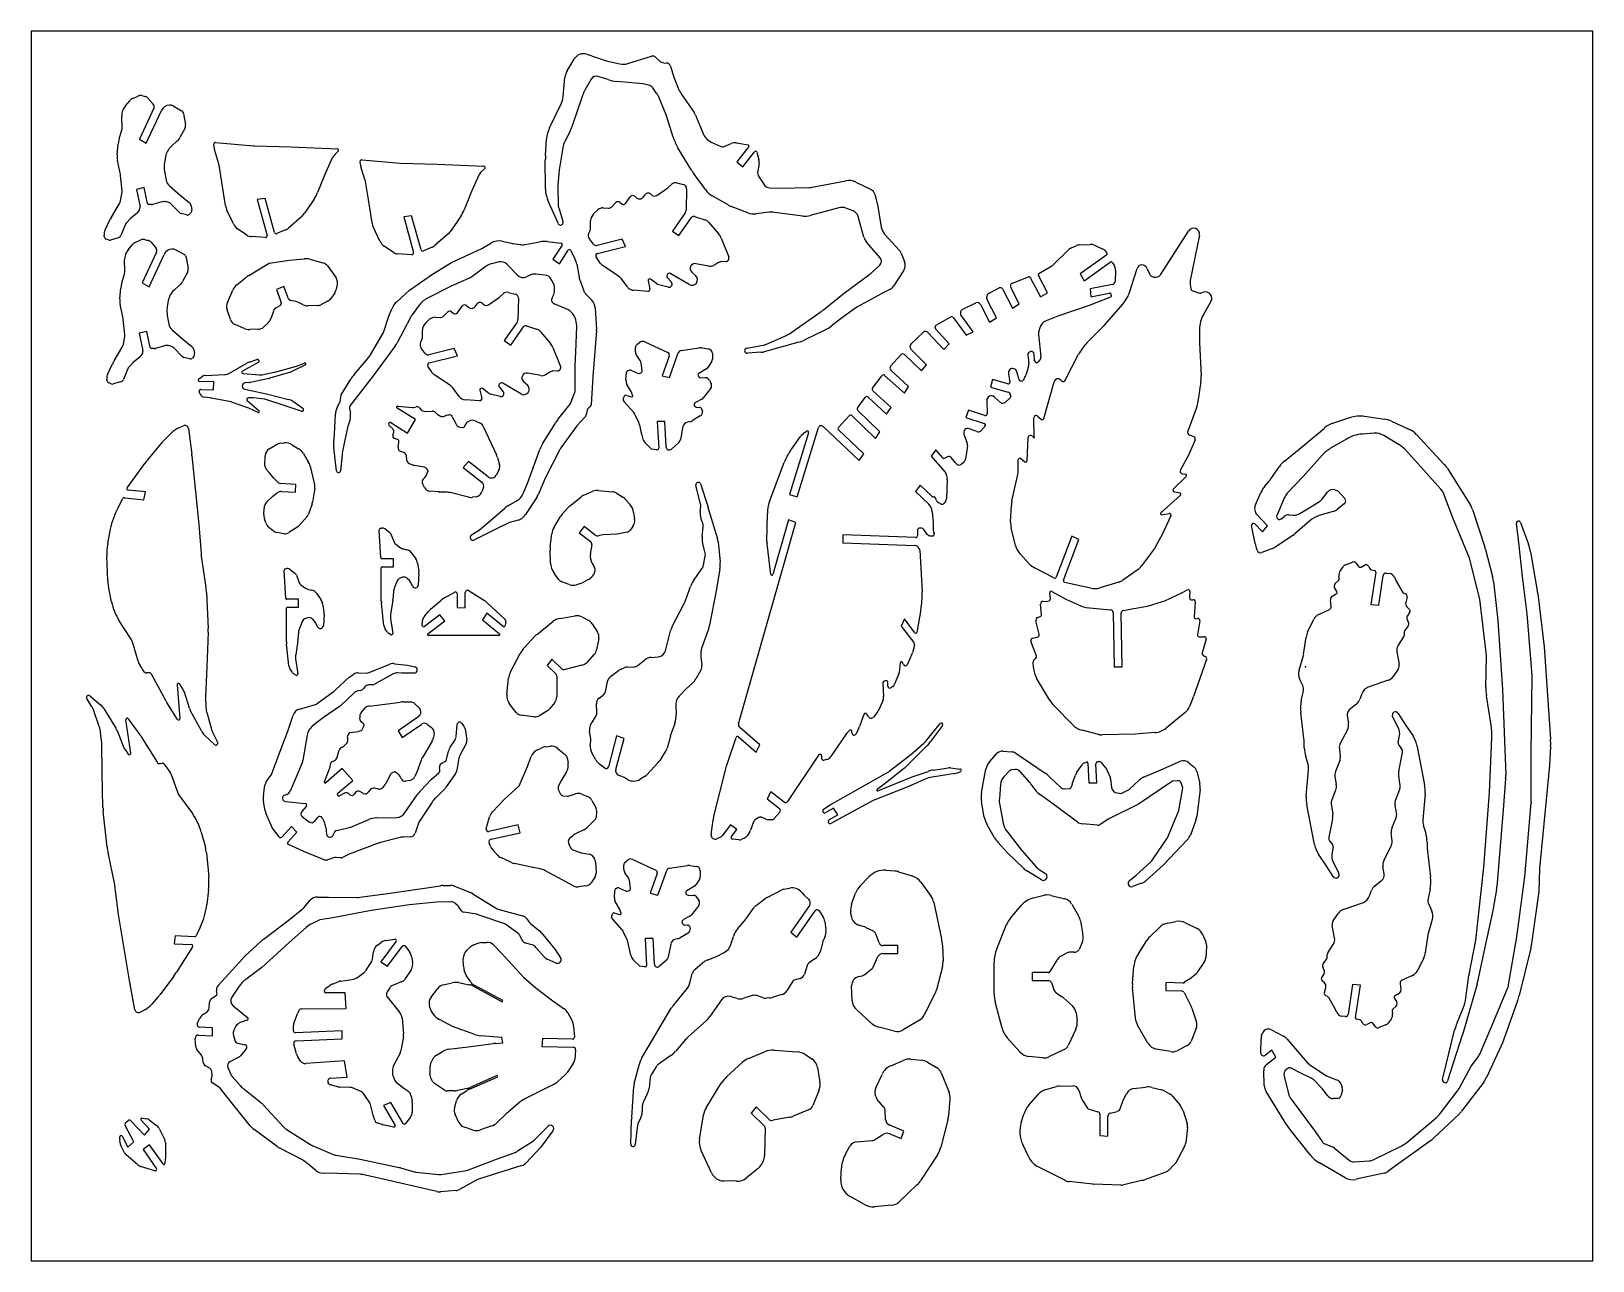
# Model space of a CAD drawing. Extents: x -388 to 195, y -213 to 246.
import ezdxf

# ---------------------------------------------------------------- set-up
doc = ezdxf.new("R2010")
doc.units = 0
doc.layers.add('CYAN', color=4, linetype='CONTINUOUS')
doc.layers.add('RED', color=1, linetype='CONTINUOUS')

msp = doc.modelspace()

# ---------------------------------------------------------------- linework, layer by layer
at = {"layer": 'CYAN'}
for p, q in [((195, 246), (-388, 246)), ((-388, 246), (-388, -213)), ((195, -213), (195, 246)), ((-187.93, 231.19), (-185.35, 235.55)), ((-180.6, 237.44), (-173.33, 235.01)), ((-173.33, 235.01), (-168.2, 233.82)), ((-165.28, 233.93), (-156.42, 236.65)), ((-154.89, 236.3), (-153.3, 234.86)), ((-151.86, 234.22), (-150.85, 234.14)), ((-189.45, 221.6), (-188.73, 228.69)), ((-178.98, 228.09), (-181.31, 223.98)), ((-172.74, 227.95), (-176.31, 229.13)), ((-149.38, 232.98), (-148.05, 228.88)), ((-148.05, 228.88), (-146.41, 224.72)), ((-350.16, 220.88), (-348.1, 221.82)), ((-346.76, 221.95), (-345.4, 221.65)), ((-182.18, 222.04), (-186.12, 210.37)), ((-159.57, 226.31), (-169.34, 227.25)), ((-157.54, 225.91), (-159.57, 226.31)), ((-154.37, 222.61), (-155.95, 224.87)), ((-150.92, 214.73), (-153.85, 221.7)), ((-145.34, 222.69), (-140.51, 215.67)), ((-352.86, 218.13), (-351.08, 220.19)), ((-342.27, 217.28), (-347.6, 205.73)), ((-345.03, 204.25), (-339.4, 216.39)), ((-344.41, 221.05), (-342.48, 218.79)), ((-335.06, 218.1), (-331.84, 216.32)), ((-194.46, 209.97), (-190.21, 218.85)), ((-354.05, 210.12), (-354.18, 214.33)), ((-331.09, 215.28), (-330.45, 211.09)), ((-148.32, 206.43), (-150.67, 214.09)), ((-139.96, 214.66), (-137.29, 208.04)), ((-355.14, 205.78), (-354.17, 209.13)), ((-347.6, 205.73), (-345.03, 204.25)), ((-333.47, 205.04), (-335.68, 203.06)), ((-330.7, 209.65), (-332.49, 206.28)), ((-319.22, 204.44), (-304.99, 203.25)), ((-196.01, 199.63), (-195.57, 205.78)), ((-186.83, 208.69), (-188.75, 204.86)), ((-134.09, 204.64), (-130.84, 203.06)), ((-129.33, 203.01), (-126.7, 204.1)), ((-124.72, 204.31), (-120.36, 203.55)), ((-355.88, 199.81), (-355.49, 203.95)), ((-337.86, 199.11), (-338.22, 196.98)), ((-319.75, 202.61), (-319.86, 203.8)), ((-318.03, 196.83), (-319.59, 201.79)), ((-304.6, 203.23), (-291.08, 202.81)), ((-291.08, 202.81), (-273.71, 202.04)), ((-275.59, 198.69), (-278.34, 192.57)), ((-273.4, 201.17), (-274.67, 199.96)), ((-189.55, 202.44), (-190.88, 194.26)), ((-141.53, 194.17), (-146.56, 202.53)), ((-120.13, 202.98), (-124.62, 197.25)), ((-122.34, 195.34), (-117.95, 200.97)), ((-117.08, 200.8), (-116.32, 197.97)), ((-354.72, 192.52), (-355.84, 197.7)), ((-338.21, 193.63), (-337.62, 190.39)), ((-316.79, 189.64), (-317.86, 196.04)), ((-278.34, 192.57), (-281.07, 185.8)), ((-265.05, 196.16), (-265.18, 197.38)), ((-263.29, 190.26), (-264.89, 195.37)), ((-264.53, 198), (-250.15, 196.81)), ((-250.15, 196.81), (-236.4, 196.39)), ((-236.4, 196.39), (-218.99, 195.59)), ((-218.67, 194.73), (-219.99, 193.51)), ((-196.03, 187.19), (-196.06, 198.15)), ((-190.88, 194.26), (-191.4, 188.58)), ((-136.32, 186.89), (-140.78, 193.04)), ((-124.62, 197.25), (-122.34, 195.34)), ((-116.25, 196.66), (-116.74, 193.91)), ((-354.05, 186.47), (-354.66, 192.12)), ((-345.82, 187.61), (-348.72, 186.97)), ((-348.72, 186.97), (-347.36, 180.42)), ((-344.58, 181.69), (-345.82, 187.61)), ((-336.42, 188.28), (-332.41, 184.81)), ((-315.48, 180.94), (-316.79, 189.64)), ((-262.08, 183.22), (-263.22, 189.94)), ((-220.88, 192.27), (-223.63, 186.15)), ((-191.45, 187.04), (-191.33, 181.93)), ((-154.44, 184.71), (-150.38, 187.54)), ((-150.08, 187.78), (-148.84, 188.9)), ((-146.98, 189.37), (-144.5, 188.74)), ((-143.31, 187.21), (-143.51, 179.21)), ((-116.27, 191.57), (-114.53, 188.85)), ((-112.35, 187.58), (-108.53, 187.36)), ((-108.53, 187.36), (-97.43, 187.66)), ((-96.48, 187.76), (-83.89, 190.16)), ((-80.15, 189.66), (-74.47, 186.89)), ((-358.09, 176.63), (-355.03, 181.74)), ((-354.62, 182.83), (-354.07, 185.88)), ((-343.12, 181.27), (-344.06, 181.26)), ((-339.2, 182.28), (-342.67, 181.34)), ((-337.32, 182.26), (-337.89, 182.35)), ((-332.78, 178.41), (-335.64, 181.36)), ((-332.41, 184.81), (-329.04, 182.07)), ((-328.32, 180.84), (-328.07, 179.38)), ((-300.68, 183.57), (-303.63, 183.17)), ((-303.63, 183.17), (-299.91, 169.79)), ((-297.13, 170.83), (-300.68, 183.57)), ((-282.36, 183.37), (-285.95, 178.07)), ((-260.77, 174.52), (-262.08, 183.22)), ((-223.63, 186.15), (-226.36, 179.36)), ((-191.33, 174.3), (-195.2, 183.22)), ((-171.4, 180.35), (-169.71, 182.03)), ((-168.3, 182.13), (-167.41, 181.46)), ((-166.14, 181.64), (-164.36, 184.17)), ((-162.65, 184.39), (-161.88, 183.74)), ((-159.5, 184.04), (-158.71, 185.08)), ((-156.82, 185.28), (-156.28, 184.81)), ((-127.84, 181.16), (-133.74, 184.56)), ((-73.09, 185.18), (-71.94, 180.52)), ((-360.42, 171.84), (-358.52, 175.84)), ((-351, 176.11), (-352.34, 174.6)), ((-348.37, 178.22), (-351, 176.11)), ((-329.85, 177.4), (-332.01, 177.96)), ((-328.34, 178.32), (-328.86, 177.72)), ((-312.53, 174.08), (-314.93, 179.21)), ((-287.02, 176.85), (-291.83, 172.59)), ((-245.97, 177.12), (-248.92, 176.73)), ((-248.92, 176.73), (-245.22, 163.34)), ((-242.45, 164.41), (-245.97, 177.12)), ((-227.65, 176.93), (-231.24, 171.62)), ((-190.95, 179.67), (-189.47, 174.99)), ((-179.16, 172.42), (-179.16, 175.17)), ((-178.02, 177.82), (-176.43, 179.31)), ((-174.45, 180.05), (-172.44, 179.95)), ((-143.83, 178.24), (-148.64, 171.4)), ((-146.21, 169.69), (-141.47, 176.44)), ((-140.31, 176.83), (-136.57, 175.61)), ((-120.43, 178.24), (-126.65, 180.59)), ((-112.52, 178.41), (-117.38, 177.87)), ((-99.98, 177), (-110.49, 178.39)), ((-86.54, 180.1), (-97.13, 177.2)), ((-81.16, 178.93), (-83.84, 179.95)), ((-77.12, 169.11), (-79.25, 176.85)), ((-71.94, 180.52), (-70.65, 172.84)), ((-360.77, 169.39), (-360.82, 169.86)), ((-353.08, 173.38), (-354.55, 169.76)), ((-307.47, 169.86), (-310.96, 172.24)), ((-300.56, 169), (-305.88, 169.34)), ((-293.07, 171.82), (-296.26, 170.43)), ((-257.82, 167.63), (-260.24, 172.76)), ((-232.31, 170.41), (-237.14, 166.17)), ((-179.83, 170.63), (-179.34, 171.63)), ((-148.64, 171.4), (-146.21, 169.69)), ((-134.98, 174.55), (-131.31, 170.26)), ((-69.42, 170.3), (-63.81, 164.11)), ((33.63, 155.07), (44.1, 171.35)), ((48.12, 169.81), (44.74, 152.93)), ((-359.13, 168.1), (-360.08, 168.43)), ((-355.56, 168.82), (-358.41, 168.06)), ((-351.84, 164.41), (-350.06, 166.47)), ((-349.14, 167.16), (-347.08, 168.1)), ((-341.26, 163.57), (-346.59, 152.04)), ((-345.75, 168.24), (-344.38, 167.93)), ((-343.39, 167.33), (-341.46, 165.1)), ((-334.05, 164.38), (-330.82, 162.62)), ((-252.78, 163.44), (-256.28, 165.82)), ((-238.35, 165.37), (-241.58, 163.99)), ((-231.14, 159.7), (-219.79, 164.85)), ((-219.79, 164.85), (-216.39, 166.91)), ((-212.18, 167.58), (-208.71, 166.83)), ((-208.16, 166.74), (-205.36, 166.34)), ((-203.55, 166.39), (-198.1, 167.41)), ((-195.37, 167.51), (-190.11, 166.86)), ((-189.79, 166.19), (-193.26, 160.89)), ((-190.83, 159.2), (-187.49, 164.28)), ((-186.67, 164.23), (-184.96, 160.91)), ((-178.09, 166.52), (-179.63, 168.5)), ((-167.33, 168.35), (-176.76, 166.06)), ((-176.6, 163.02), (-166.07, 165.65)), ((-166.07, 165.65), (-167.33, 168.35)), ((-130.42, 168.79), (-127.58, 161.72)), ((-71.05, 161.41), (-76.05, 167.13)), ((-6.3, 158.98), (-0.87, 164.21)), ((0.41, 165.12), (2.08, 165.94)), ((3.2, 166.24), (7.39, 166.39)), ((8.99, 166.08), (12.05, 164.7)), ((12.71, 164.22), (13.61, 163.22)), ((-353.03, 156.4), (-353.16, 160.64)), ((-344.01, 150.55), (-338.38, 162.67)), ((-330.1, 161.58), (-329.43, 157.37)), ((-306.75, 154.81), (-299.12, 159.4)), ((-299.12, 159.4), (-291.6, 160.59)), ((-291.6, 160.59), (-286.08, 161.05)), ((-284.04, 160.86), (-279.09, 159.51)), ((-277.28, 158.26), (-274.15, 153.9)), ((-245.84, 162.57), (-251.2, 162.89)), ((-238.23, 155.28), (-231.14, 159.7)), ((-218.18, 158.26), (-223.51, 154.37)), ((-213.34, 159.87), (-216.22, 159.18)), ((-206.48, 154.96), (-210.44, 159.03)), ((-193.26, 160.89), (-190.83, 159.2)), ((-184.31, 159), (-183.45, 154.12)), ((-175.54, 159.45), (-177.08, 161.83)), ((-168.92, 154.72), (-174.67, 158.56)), ((-134.96, 158.28), (-139.84, 159.22)), ((-131.63, 159.52), (-133.2, 158.59)), ((-128.66, 160.02), (-130.37, 159.92)), ((-74.08, 156.04), (-71.2, 158.73)), ((-63.22, 163.14), (-61.93, 160.02)), ((-11.78, 155.54), (-6.94, 158.48)), ((13.53, 162.5), (3.57, 155.38)), ((5.11, 152.83), (14.82, 159.77)), ((15.67, 159.6), (16.39, 158.41)), ((21.89, 148.05), (24.86, 157.42)), ((28.52, 157.58), (29.47, 155.38)), ((-354.15, 152.06), (-353.16, 155.41)), ((-346.59, 152.04), (-344.01, 150.55)), ((-329.68, 155.95), (-331.49, 152.56)), ((-311.26, 151.32), (-307.89, 154.02)), ((-273.78, 152.68), (-273.83, 151.07)), ((-246.78, 149.38), (-238.23, 155.28)), ((-224.55, 153.77), (-231.44, 150.7)), ((-201.89, 154.91), (-203.1, 154.34)), ((-196.19, 154.96), (-199.44, 155.31)), ((-193.01, 151.86), (-194.01, 153.55)), ((-183.27, 153.48), (-181.84, 149.41)), ((-165.4, 150.55), (-167.78, 153.65)), ((-157.71, 152.8), (-157.02, 149.85)), ((-154.59, 151.84), (-156.74, 153.43)), ((-150.4, 153.97), (-149, 152.28)), ((-142.42, 151.42), (-149.16, 155.41)), ((-141.38, 156.08), (-139.97, 154.81)), ((-84.39, 148.34), (-75.46, 154.91)), ((-62.23, 156.85), (-66.09, 150.85)), ((-21.68, 151.99), (-15.62, 154.34)), ((-15.05, 154.12), (-11.16, 146.9)), ((-8.55, 148.37), (-11.97, 154.84)), ((3.57, 155.38), (5.11, 152.83)), ((16.78, 156.77), (16.63, 152.53)), ((30.28, 154.57), (31.11, 154.24)), ((31.97, 154.21), (32.82, 154.49)), ((-354.9, 146.09), (-354.5, 150.25)), ((-332.46, 151.32), (-334.66, 149.34)), ((-314.76, 144.77), (-312.78, 149.34)), ((-293.69, 150.75), (-296.41, 149.53)), ((-296.41, 149.53), (-294.69, 144.79)), ((-292, 146.14), (-293.69, 150.75)), ((-274.7, 148.39), (-276.04, 146.41)), ((-251.54, 145), (-246.78, 149.38)), ((-231.44, 150.7), (-239.79, 146.48)), ((-217.26, 143.88), (-213.19, 146.68)), ((-212.87, 146.93), (-211.66, 148.05)), ((-209.8, 148.52), (-207.3, 147.88)), ((-206.13, 146.36), (-206.3, 138.38)), ((-193.56, 146.43), (-192.94, 147.68)), ((-192.67, 148.77), (-192.67, 150.55)), ((-180.67, 147.55), (-178.74, 145.62)), ((-157.84, 148.89), (-163.09, 149.29)), ((-150.15, 150.45), (-153.67, 151.39)), ((-92.22, 142.02), (-84.39, 148.34)), ((-70.2, 148.19), (-79.75, 142.94)), ((-67.5, 149.58), (-70.2, 148.19)), ((-30.37, 148.19), (-26.58, 150.15)), ((-25.41, 149.78), (-21.62, 142.59)), ((-19.11, 144.18), (-22.31, 150.28)), ((-11.16, 146.9), (-8.55, 148.37)), ((14.92, 146.71), (6.99, 143.63)), ((15.69, 151.44), (7.39, 149.88)), ((7.39, 149.88), (7.63, 146.9)), ((7.63, 146.9), (14.45, 148.17)), ((15.2, 147.48), (15.17, 147)), ((20.23, 144.97), (21.49, 147.13)), ((44.7, 151.49), (44.92, 149.93)), ((45.63, 149.05), (47.82, 148.29)), ((48.71, 148.28), (49.65, 148.57)), ((-353.71, 138.8), (-354.84, 144)), ((-336.85, 145.39), (-337.22, 143.29)), ((-313.62, 138.4), (-314.86, 142)), ((-297.6, 141.55), (-298.6, 138.65)), ((-295.17, 143.51), (-296.54, 142.8)), ((-289.25, 145.12), (-291.26, 145.49)), ((-286.5, 143.88), (-288.51, 144.87)), ((-280.94, 143.61), (-284.79, 143.51)), ((-277.37, 145.19), (-279.85, 143.91)), ((-254.44, 139.64), (-253.33, 142.42)), ((-243.17, 143.71), (-245.77, 140.16)), ((-234.19, 139.52), (-232.51, 141.21)), ((-231.12, 141.3), (-230.2, 140.61)), ((-228.96, 140.81), (-227.17, 143.33)), ((-225.46, 143.56), (-224.68, 142.91)), ((-222.29, 143.21), (-221.52, 144.23)), ((-219.64, 144.43), (-219.07, 143.96)), ((-188.3, 142.39), (-192.74, 144.23)), ((-177.4, 142.62), (-177, 134.81)), ((-104.39, 133.44), (-93.04, 141.4)), ((-79.75, 142.94), (-85.5, 138.83)), ((-36.27, 133.82), (-40.88, 140.19)), ((-40.41, 142.08), (-35.3, 144.55)), ((-33.59, 143.98), (-30.2, 137.39)), ((-27.57, 139), (-31.14, 145.74)), ((-21.62, 142.59), (-19.11, 144.18)), ((6.99, 143.63), (-4.71, 139.67)), ((12.64, 136.12), (19.68, 144.2)), ((52.45, 145.05), (49.68, 140.31)), ((-353.04, 132.75), (-353.65, 138.43)), ((-337.19, 139.92), (-336.6, 136.67)), ((-335.43, 134.59), (-331.39, 131.09)), ((-308.44, 135.06), (-311.83, 136.49)), ((-303.08, 134.76), (-306.43, 134.67)), ((-299.54, 137.19), (-301.32, 135.5)), ((-256.5, 133.59), (-254.44, 139.64)), ((-246.56, 138.9), (-251.25, 129.93)), ((-241.95, 131.59), (-241.95, 134.34)), ((-240.81, 136.99), (-239.25, 138.48)), ((-237.24, 139.2), (-235.23, 139.1)), ((-206.63, 137.39), (-211.43, 130.54)), ((-209, 128.86), (-204.27, 135.61)), ((-203.13, 135.97), (-199.39, 134.78)), ((-184.71, 126.23), (-184.27, 135.95)), ((-184.29, 136.2), (-184.49, 137.49)), ((-177, 134.24), (-178.36, 117.08)), ((-91.5, 134.59), (-99.14, 130.77)), ((-85.5, 138.83), (-89.34, 135.92)), ((-45.34, 129.35), (-50.37, 134.88)), ((-50.14, 136.31), (-44.92, 139.27)), ((-43.7, 139), (-38.97, 132.58)), ((-30.2, 137.39), (-27.57, 139)), ((-11.46, 135.3), (-11.82, 133.99)), ((-4.71, 139.67), (-9.07, 137.93)), ((6.17, 129.66), (12.64, 136.12)), ((48.15, 134.68), (48.17, 129.65)), ((-353.6, 129.11), (-353.06, 132.16)), ((-344.83, 133.89), (-347.73, 133.25)), ((-347.73, 133.25), (-346.34, 126.73)), ((-343.59, 127.99), (-344.83, 133.89)), ((-338.19, 128.56), (-341.65, 127.62)), ((-336.3, 128.54), (-336.87, 128.64)), ((-331.39, 131.09), (-328.02, 128.36)), ((-261.38, 125.21), (-256.5, 133.59)), ((-252.02, 128.71), (-260.34, 117.38)), ((-242.64, 129.8), (-242.15, 130.77)), ((-211.43, 130.54), (-209, 128.86)), ((-197.8, 133.72), (-194.14, 129.42)), ((-161.85, 129.08), (-160.96, 129.8)), ((-158.86, 130.07), (-150.3, 126.03)), ((-120.8, 127.72), (-114.78, 128.76)), ((-101.42, 129.9), (-114.31, 126.33)), ((-113.49, 129.14), (-106.7, 132.13)), ((-59.57, 129.23), (-54.89, 133.62)), ((-53.2, 133.57), (-47.33, 127.15)), ((-47.33, 127.15), (-45.34, 129.35)), ((-38.97, 132.58), (-36.27, 133.82)), ((-11.93, 132.78), (-11.03, 124.52)), ((48.17, 129.65), (48.79, 117.48)), ((-357.07, 122.91), (-354, 128.02)), ((-347.36, 124.5), (-349.99, 122.39)), ((-342.1, 127.54), (-343.04, 127.54)), ((-331.76, 124.69), (-334.61, 127.67)), ((-328.84, 123.68), (-331, 124.25)), ((-327.33, 124.62), (-327.85, 124)), ((-327.31, 127.15), (-327.05, 125.66)), ((-306.58, 122.51), (-303.78, 123.48)), ((-267.33, 117.98), (-262.38, 123.83)), ((-240.88, 125.66), (-242.42, 127.64)), ((-230.13, 127.52), (-239.54, 125.21)), ((-239.42, 122.16), (-228.89, 124.82)), ((-228.89, 124.82), (-230.13, 127.52)), ((-193.24, 127.94), (-190.39, 120.9)), ((-184.86, 121.37), (-184.71, 126.23)), ((-162.41, 126.35), (-162.4, 127.92)), ((-160.69, 123.08), (-161.95, 124.92)), ((-149.78, 124.74), (-152.38, 117.41)), ((-149.68, 116.79), (-146.41, 125.91)), ((-145.32, 126.8), (-138.6, 127.82)), ((-137.66, 127.82), (-135.18, 127.45)), ((-133.89, 122.81), (-135.23, 120.6)), ((-133.68, 125.71), (-133.67, 123.63)), ((-115.5, 126.13), (-120.6, 125.83)), ((-67.16, 120.95), (-63.36, 125.24)), ((-61.96, 125.28), (-55.68, 119.19)), ((-53.7, 121.42), (-59.6, 127.32)), ((-15.92, 125.19), (-15.59, 121.84)), ((-14.9, 126.39), (-15.1, 126.33)), ((-13.39, 122.98), (-13.59, 125.46)), ((-11.43, 123.31), (-12.1, 122.56)), ((-1.96, 115.7), (3.05, 125.39)), ((-359.42, 118.15), (-357.5, 122.11)), ((-352.07, 119.66), (-353.53, 116.04)), ((-349.99, 122.39), (-351.32, 120.88)), ((-325.54, 116.07), (-324.28, 117.04)), ((-322.99, 117.5), (-315.75, 117.81)), ((-314.01, 118.37), (-307.53, 122.08)), ((-303.26, 122.29), (-309.11, 119.1)), ((-308.91, 118.18), (-302.76, 117.7)), ((-301.94, 117.75), (-297.26, 118.74)), ((-291.26, 118.72), (-298.87, 116.44)), ((-297.11, 118.77), (-289, 120.98)), ((-285.66, 121.47), (-290.76, 118.92)), ((-289, 120.98), (-285.93, 122.09)), ((-260.34, 117.38), (-268.92, 106.27)), ((-238.33, 118.6), (-239.89, 120.98)), ((-231.71, 113.89), (-237.47, 117.72)), ((-197.78, 117.43), (-202.66, 118.37)), ((-194.43, 118.7), (-196.01, 117.75)), ((-191.45, 119.19), (-193.16, 119.09)), ((-184.88, 112.72), (-184.86, 121.37)), ((-178.36, 117.08), (-178.96, 106.55)), ((-165.95, 115.72), (-165.8, 118.55)), ((-165.2, 119.29), (-164.78, 119.41)), ((-163.87, 119.35), (-161.61, 118.3)), ((-160.99, 118.25), (-160.56, 118.35)), ((-159.95, 119.29), (-160.29, 122.11)), ((-152.38, 117.41), (-149.68, 116.79)), ((-135.9, 119.91), (-138.7, 118.23)), ((-138.33, 116.76), (-136.25, 116.64)), ((-73.89, 112.7), (-70.25, 117.48)), ((-69.37, 117.54), (-61.95, 110.84)), ((-60.46, 113.41), (-67.08, 119.49)), ((-55.68, 119.19), (-53.7, 121.42)), ((-23.13, 118.18), (-22.63, 115.05)), ((-19.17, 115.92), (-20.06, 118.87)), ((-17.01, 116.89), (-17.7, 115.75)), ((-15.72, 120.78), (-16.71, 117.55)), ((-359.77, 115.69), (-359.8, 116.14)), ((-358.12, 114.37), (-359.06, 114.73)), ((-354.57, 115.13), (-357.4, 114.33)), ((-319.84, 115.08), (-325.27, 115.23)), ((-324.87, 110.51), (-325.24, 111.5)), ((-324.67, 112.25), (-319.99, 112.1)), ((-319.99, 112.1), (-319.84, 115.08)), ((-308.29, 112.35), (-299.61, 110.51)), ((-306.5, 114.9), (-308.14, 114.75)), ((-299.19, 116.36), (-306.28, 114.93)), ((-272.27, 110.29), (-268.67, 116.14)), ((-228.22, 109.7), (-230.57, 112.82)), ((-220.51, 111.98), (-219.81, 109.03)), ((-217.41, 111.01), (-219.54, 112.6)), ((-213.19, 113.12), (-211.78, 111.43)), ((-205.24, 110.59), (-211.96, 114.57)), ((-204.19, 115.25), (-202.77, 113.97)), ((-163.99, 111.48), (-165.57, 114.18)), ((-163.44, 109.89), (-163.99, 111.48)), ((-134.28, 112.78), (-136.99, 109.25)), ((-134.83, 115.72), (-134.14, 114.43)), ((-66.96, 105.56), (-73.8, 111.8)), ((-61.95, 110.84), (-60.46, 113.41)), ((-29.1, 115.99), (-29.85, 113.12)), ((-29.85, 113.12), (-23.28, 111.31)), ((-23.38, 114.37), (-29.1, 115.99)), ((-9.92, 101.42), (-6.1, 115.15)), ((-3.62, 115.79), (-3.3, 115.5)), ((48.69, 115.28), (47.59, 107.64)), ((-321.25, 109.18), (-323.46, 109.4)), ((-313.4, 107.61), (-320.78, 109.08)), ((-307.07, 105.41), (-312.8, 107.44)), ((-307.3, 108.01), (-302.88, 104.27)), ((-305.16, 109.13), (-306.87, 109.11)), ((-303.31, 103.65), (-306.45, 105.14)), ((-300.83, 108.61), (-305.16, 109.13)), ((-294.26, 106.57), (-300.01, 108.41)), ((-299.61, 110.51), (-291.9, 108.56)), ((-287.22, 104.14), (-294.26, 106.57)), ((-290.36, 107.86), (-286.62, 105.31)), ((-273.63, 105.9), (-272.64, 107.66)), ((-272.64, 107.66), (-272.27, 110.29)), ((-269.17, 105.09), (-268.85, 103.45)), ((-244.48, 101.07), (-251.39, 105.28)), ((-251.17, 105.98), (-245.62, 105.53)), ((-245.22, 105.58), (-244.28, 105.81)), ((-243.19, 105.48), (-242.47, 104.69)), ((-220.63, 108.04), (-225.89, 108.43)), ((-212.95, 109.62), (-216.49, 110.54)), ((-191.38, 101), (-187.36, 105.98)), ((-186.59, 107.27), (-185.26, 110.62)), ((-179.38, 105.75), (-179.66, 105.56)), ((-166.92, 109.11), (-166.79, 109.45)), ((-163.02, 103.62), (-166.64, 107.71)), ((-165.65, 110.06), (-163.79, 109.55)), ((-137.69, 108.66), (-139.99, 107.41)), ((-139.62, 105.62), (-138.43, 105.56)), ((-79.45, 105.56), (-76.7, 109.28)), ((-75.49, 109.38), (-68.64, 103.1)), ((-68.64, 103.1), (-66.96, 105.56)), ((-31.24, 108.11), (-31.06, 103.23)), ((-26.1, 107.46), (-28.41, 109.45)), ((-22.54, 109.13), (-24.3, 107.49)), ((-22.35, 110.19), (-22.29, 109.75)), ((47.12, 105.8), (43.78, 96.76)), ((-274.8, 95.64), (-274.45, 103.05)), ((-268.97, 101.14), (-269.69, 98.86)), ((-253.75, 99.88), (-247.55, 95.96)), ((-247.55, 95.96), (-244.48, 101.07)), ((-241.03, 104.09), (-238.3, 104.17)), ((-237.09, 103.7), (-236.66, 103.24)), ((-236.47, 103.1), (-235.16, 102.36)), ((-233.69, 102.28), (-233.47, 102.41)), ((-232.85, 102.63), (-232.06, 102.75)), ((-230.79, 102.09), (-229.51, 99.51)), ((-229.38, 99.29), (-229.11, 98.84)), ((-226.16, 98.54), (-225.77, 99.46)), ((-225.19, 100.1), (-224.5, 100.47)), ((-222.24, 100.52), (-220.33, 99.63)), ((-197.06, 92), (-192.32, 99.68)), ((-181.29, 101.91), (-184.26, 98.66)), ((-180.6, 104.04), (-180.79, 102.93)), ((-161.17, 99.9), (-162.62, 103.03)), ((-160.89, 99.04), (-161.17, 99.9)), ((-151.49, 100.33), (-154.27, 100.33)), ((-154.27, 100.33), (-153.72, 90.41)), ((-150.97, 90.83), (-151.49, 100.33)), ((-142.12, 100.25), (-142.99, 100.08)), ((-138.21, 102.39), (-141.25, 100.57)), ((-137.58, 104.81), (-137.43, 104.14)), ((-86.79, 98), (-82.6, 102.48)), ((-81.61, 102.51), (-72.76, 94)), ((-71.12, 96.48), (-79.35, 104.46)), ((-38.13, 104.56), (-39.02, 101.74)), ((-39.02, 101.74), (-32.23, 99.61)), ((-31.96, 102.57), (-38.13, 104.56)), ((-13.5, 94.33), (-13.69, 101.64)), ((-12.25, 102.28), (-10.93, 101.12)), ((97.97, 99.66), (104.27, 101.74)), ((109.82, 102.24), (117.21, 101.19)), ((119.81, 100.43), (126.6, 97.29)), ((-338.14, 93.53), (-335.74, 95.95)), ((-332.93, 97.95), (-331.24, 98.74)), ((-329.28, 97.67), (-328.06, 88.08)), ((-275.07, 92.94), (-274.83, 95.2)), ((-270.06, 97.43), (-271.77, 89.29)), ((-253.05, 97.52), (-254.48, 98.95)), ((-252.96, 95.42), (-252.74, 95.91)), ((-251.29, 93.58), (-252.36, 93.98)), ((-228.12, 98.22), (-227, 98.07)), ((-219.22, 98.49), (-214.31, 87.81)), ((-184.26, 98.66), (-190.22, 90.52)), ((-144.67, 98.4), (-145.62, 93.61)), ((-97.75, 96.11), (-104.91, 73.08)), ((-104.68, 89.18), (-100.84, 94.65)), ((-102.06, 72.19), (-94.05, 98.07)), ((-99.23, 96.24), (-98.54, 96.68)), ((-92.38, 98.5), (-78.88, 85.77)), ((-77.15, 88.2), (-86.77, 97.35)), ((-72.76, 94), (-71.12, 96.48)), ((-39.76, 95.63), (-38.53, 92.17)), ((-35, 96.53), (-37.73, 97.6)), ((-31.93, 98.44), (-33.52, 96.86)), ((-16.14, 85.7), (-15.79, 94.28)), ((-14.21, 94.79), (-13.74, 94.23)), ((46.53, 93.48), (44.2, 88.05)), ((44.52, 95.17), (46.03, 94.65)), ((86.71, 91.1), (94.79, 97.88)), ((103, 93.76), (97.13, 90.31)), ((113.41, 95.94), (109, 95.62)), ((122.78, 91.57), (117.03, 95.07)), ((129.06, 95.52), (139.56, 84.31)), ((-344.48, 86.05), (-339.03, 92.57)), ((-328, 87.49), (-325.37, 61.8)), ((-300.73, 83.77), (-300.63, 87.54)), ((-299.14, 90.09), (-296.81, 91.48)), ((-294.73, 92.17), (-293.51, 92.29)), ((-290.61, 91.62), (-288.18, 90.11)), ((-286.37, 88.3), (-284.56, 85.25)), ((-274.05, 81.86), (-275.07, 90.63)), ((-271.77, 89.29), (-272.49, 81.88)), ((-251, 90.76), (-250.7, 92.52)), ((-248.94, 88.75), (-250.07, 89.14)), ((-247.75, 85.77), (-247.95, 87.46)), ((-202.56, 77.57), (-198.1, 89.89)), ((-190.91, 89.39), (-196.06, 79.2)), ((-156.4, 90.04), (-158.85, 92.49)), ((-154.47, 89.74), (-156.4, 90.04)), ((-146.33, 92.34), (-148.99, 89.99)), ((-78.88, 85.77), (-77.15, 88.2)), ((-50.25, 89.74), (-51.99, 87.31)), ((-47.66, 86.76), (-50.25, 89.74)), ((-38.45, 91.23), (-39.22, 86.2)), ((44.2, 88.05), (41.03, 82.3)), ((79.87, 85.48), (86.71, 91.1)), ((94.03, 87.76), (86.91, 79.75)), ((138.28, 74.99), (125.19, 89.57)), ((-352.24, 75.56), (-345.55, 84.69)), ((-299.12, 81.26), (-300.26, 82.5)), ((-283.89, 83.64), (-282.21, 76.8)), ((-245.44, 84.06), (-246.76, 84.52)), ((-241.21, 83.22), (-244.93, 83.91)), ((-240.44, 80.22), (-239.87, 81.66)), ((-239.92, 82.15), (-240.22, 82.57)), ((-224.8, 85.4), (-226.75, 83.15)), ((-226.75, 83.15), (-219.76, 77.72)), ((-217.41, 79.65), (-224.8, 85.4)), ((-213.29, 82.4), (-214.41, 80.3)), ((-213.94, 86.81), (-213.13, 84.19)), ((-112.32, 70.43), (-106.87, 85.01)), ((-51.99, 87.31), (-46.9, 81.54)), ((-45.86, 87.12), (-46.88, 86.62)), ((-43.06, 85.06), (-44.52, 86.84)), ((-42.39, 84.36), (-42.81, 84.81)), ((-39.81, 85.18), (-40.85, 84.31)), ((-19.54, 81.39), (-19.54, 85.97)), ((-18.57, 86.44), (-16.98, 85.3)), ((74.57, 78.56), (78, 83.53)), ((140.73, 82.8), (149.36, 69.06)), ((-297.48, 79.13), (-299.12, 81.26)), ((-295.72, 77.45), (-297.48, 79.13)), ((-289.17, 76.85), (-295.05, 77.15)), ((-289.37, 73.9), (-289.17, 76.85)), ((-241.16, 75.64), (-241.93, 77.2)), ((-241.68, 78.73), (-240.91, 79.53)), ((-204.29, 73.45), (-202.56, 77.57)), ((-196.06, 79.2), (-198.76, 72.94)), ((-138.11, 69.51), (-139.82, 76.55)), ((-138.16, 77), (-135.29, 68.32)), ((-56.1, 76.58), (-57.84, 74.17)), ((-51.81, 72.49), (-56.1, 76.58)), ((-46.05, 78.61), (-46.28, 71.5)), ((-46.24, 80.12), (-46.09, 79.16)), ((-21.86, 70.73), (-19.64, 80.57)), ((43.18, 79.77), (38.47, 75.21)), ((41.79, 80.79), (42.89, 80.64)), ((72.53, 76.11), (74.19, 78.07)), ((86.91, 79.75), (80.96, 73.5)), ((-355.56, 68.22), (-353.78, 71.52)), ((-353.08, 71.87), (-345.94, 71.1)), ((-345.35, 74.02), (-351.87, 74.71)), ((-345.94, 71.1), (-345.35, 74.02)), ((-300.03, 70.31), (-297.78, 72.41)), ((-297.78, 72.41), (-296.12, 73.68)), ((-294.55, 74.12), (-289.37, 73.9)), ((-282.16, 75.36), (-283, 70.18)), ((-235.88, 74), (-239.2, 74.3)), ((-232.75, 73.9), (-235.6, 73.97)), ((-224.72, 72.09), (-231.64, 73.75)), ((-221.82, 72.24), (-223.24, 72.03)), ((-219.19, 75.76), (-219.91, 73.8)), ((-209.8, 68.97), (-206.58, 70.85)), ((-199.14, 72.24), (-203.45, 65.65)), ((-187.04, 68.67), (-182.8, 72.11)), ((-181.66, 72.81), (-178.31, 74.27)), ((-176.31, 74.59), (-170.98, 74.1)), ((-169.66, 73.65), (-167.11, 72.06)), ((-166.32, 71.4), (-164.51, 69.39)), ((-104.91, 73.08), (-102.06, 72.19)), ((-57.84, 74.17), (-52.93, 69.49)), ((-50.03, 70.78), (-50.42, 71.87)), ((-46.59, 70.61), (-47.18, 69.81)), ((41.07, 72.84), (33.71, 66.24)), ((38.82, 74.05), (40.83, 73.73)), ((69.06, 69.19), (71.1, 73.81)), ((79.9, 71.89), (77.03, 65.23)), ((85.65, 65.97), (92.59, 70.21)), ((94.22, 71.67), (95.91, 73.92)), ((98.76, 74.82), (99.88, 74.47)), ((99.88, 74.47), (102.48, 71.52)), ((142.71, 64.38), (139.69, 72.61)), ((-301.17, 65.62), (-301.07, 67.97)), ((-285.01, 64.8), (-287.98, 61.43)), ((-283.15, 69.59), (-284.5, 65.67)), ((-215.77, 63.93), (-211.24, 67.93)), ((-192.77, 60.88), (-190.39, 64.83)), ((-189.87, 65.55), (-187.81, 67.92)), ((-163.1, 66.34), (-162.72, 63.81)), ((-138.25, 66.84), (-138.06, 68.6)), ((-137.26, 62.17), (-137.96, 64.16)), ((-135.08, 67.5), (-131.77, 56.49)), ((-113.34, 55.46), (-113.17, 65.87)), ((-51.59, 66.64), (-51.29, 62.57)), ((-48.32, 69.5), (-49.18, 69.91)), ((-22.34, 62.82), (-22.06, 69.12)), ((34.06, 65.5), (36.86, 65.99)), ((37.47, 65.14), (34.36, 58.41)), ((73.62, 61.38), (69.71, 65.42)), ((78.78, 63.98), (79.8, 64.86)), ((81.56, 65.45), (83.29, 65.35)), ((98.39, 66.86), (92.89, 65.17)), ((102.31, 69.64), (99.53, 67.45)), ((149.01, 49.26), (142.71, 64.38)), ((150.1, 67.48), (154.71, 53.4)), ((-359.43, 54.71), (-358.46, 60.07)), ((-325.37, 61.8), (-324.6, 51.02)), ((-300.41, 62.42), (-300.95, 64)), ((-297.73, 59.55), (-299.24, 60.75)), ((-293.61, 58.43), (-296.29, 58.9)), ((-288.51, 60.96), (-291.81, 58.81)), ((-257.52, 49.41), (-258.09, 59.8)), ((-257.52, 60.49), (-257.15, 60.54)), ((-255.91, 60.19), (-254.17, 58.85)), ((-223.6, 58.06), (-220.58, 59.89)), ((-214.28, 60.29), (-222.49, 56.08)), ((-220.58, 59.89), (-215.77, 63.93)), ((-209.4, 62.55), (-214.28, 60.29)), ((-206.23, 63.46), (-209.4, 62.55)), ((-194.25, 53.5), (-193.64, 58.33)), ((-181.61, 61.13), (-183.37, 58.7)), ((-183.37, 58.7), (-179.31, 55.65)), ((-177.45, 57.93), (-181.61, 61.13)), ((-169.19, 58.31), (-174.55, 58.03)), ((-165.53, 58.99), (-169.19, 58.31)), ((-163.39, 61.11), (-164.36, 59.75)), ((-137.48, 57.34), (-137.11, 60.86)), ((-123.9, -12.54), (-102.48, 62.57)), ((-105.26, 63.64), (-111.11, 43.18)), ((-102.48, 62.57), (-105.26, 63.64)), ((-57.14, 59.72), (-57.14, 57.59)), ((-55.53, 60.49), (-56.37, 60.49)), ((-53.32, 58.06), (-54.69, 60.04)), ((-51.29, 62.57), (-51.29, 60.31)), ((-51.14, 59.22), (-50.89, 58.33)), ((-20.53, 53.99), (-22.11, 60.59)), ((34.36, 58.41), (31.43, 52.95)), ((68.92, 54.71), (67.63, 61.43)), ((68.87, 62.05), (71.64, 59.15)), ((71.64, 59.15), (73.62, 61.38)), ((89.37, 63.22), (83.79, 58.41)), ((167.38, 55.16), (166.54, 62.2)), ((168.05, 62.55), (170.98, 54.54)), ((-253.56, 58.03), (-252.46, 55.23)), ((-251.87, 54.46), (-250.1, 53.2)), ((-249.07, 52.73), (-247.75, 52.46)), ((-178.74, 54.24), (-179.26, 50.85)), ((-174.55, 58.03), (-176.18, 57.66)), ((-136.37, 51.22), (-137.34, 55.11)), ((-131.56, 55.41), (-130.77, 47.8)), ((-111.81, 43.23), (-113.29, 54.66)), ((-57.79, 56.97), (-84.93, 57.98)), ((-84.93, 57.98), (-84.93, 55.01)), ((-84.93, 55.01), (-58.06, 53.99)), ((-51.49, 57.54), (-52.36, 57.56)), ((0.52, 57.56), (-5.33, 42.22)), ((-2.61, 41.03), (3.17, 56.22)), ((3.17, 56.22), (0.52, 57.56)), ((31.43, 52.95), (26.55, 46.38)), ((69.66, 52.23), (69.53, 52.56)), ((75.48, 52.93), (71.49, 51.42)), ((83.14, 57.91), (76.25, 53.33)), ((154.96, 52.56), (157.54, 42.49)), ((168.82, 42.47), (167.38, 55.16)), ((-359.45, 40.91), (-359.78, 49.93)), ((-324.5, 50.08), (-322.79, 38.52)), ((-252.71, 49.06), (-257.15, 49.06)), ((-252.71, 46.08), (-252.71, 49.06)), ((-246.1, 51.36), (-244.45, 49.03)), ((-243.77, 47.37), (-243.29, 44.5)), ((-194.11, 47.47), (-194.3, 52.31)), ((-178.59, 47.3), (-177.7, 45.79)), ((-137.01, 46.68), (-136.35, 50.13)), ((-56.28, 52.23), (-55.43, 36.69)), ((-15.28, 47.1), (-18.89, 50.97)), ((102.68, 46.78), (105.28, 47.85)), ((106.52, 47.5), (107.56, 46.16)), ((108.53, 45.96), (109.74, 46.68)), ((152.73, 34.43), (149.01, 49.26)), ((171.74, 51.66), (174.41, 36.34)), ((-292.97, 34.28), (-293.54, 44.67)), ((-292.97, 45.37), (-292.6, 45.42)), ((-291.36, 45.07), (-289.62, 43.73)), ((-289, 42.91), (-287.91, 40.11)), ((-257.29, 33.2), (-257.29, 45.71)), ((-256.92, 46.08), (-252.71, 46.08)), ((-249.39, 42.15), (-250.2, 41.87)), ((-246.78, 40.91), (-247.6, 41.72)), ((-243.24, 43.56), (-243.49, 39.24)), ((-191.4, 41.7), (-192.91, 43.9)), ((-179.64, 41.49), (-182.03, 40.18)), ((-177.82, 43.56), (-178.91, 42.12)), ((-140.76, 40.81), (-137.48, 45.57)), ((-130.89, 45.34), (-132.21, 37.66)), ((-6.18, 41.9), (-13.49, 45.74)), ((25.26, 45.12), (19.61, 41.13)), ((98.88, 39.84), (100.05, 40.93)), ((100.34, 41.77), (100.22, 42.54)), ((100.77, 44.72), (101.79, 46.08)), ((111.23, 46.28), (111.78, 45.37)), ((113.98, 44.1), (112.17, 31.96)), ((112.4, 44.92), (113.56, 44.7)), ((115.15, 31.71), (116.78, 42.86)), ((117.85, 43.66), (119.16, 43.53)), ((120.97, 42.19), (121.59, 40.73)), ((170.53, 28.53), (168.82, 42.47)), ((-357.99, 33), (-359.19, 38.72)), ((-322.59, 36.49), (-321.95, 23.03)), ((-287.32, 39.34), (-285.56, 38.08)), ((-284.51, 37.63), (-283.2, 37.33)), ((-281.54, 36.25), (-279.9, 33.91)), ((-252.76, 36.76), (-252.96, 33.91)), ((-251.35, 40.81), (-252.44, 38.15)), ((-245.67, 38.82), (-246.29, 40.18)), ((-233.67, 34.53), (-229.9, 36.59)), ((-229.01, 36.05), (-229.01, 30.82)), ((-226.04, 30.77), (-226.04, 36.29)), ((-224.47, 37.14), (-218.82, 33.49)), ((-187.14, 39.44), (-189.89, 40.51)), ((-182.48, 39.99), (-184.41, 39.37)), ((-143.73, 33.49), (-141.86, 38.68)), ((-132.21, 37.66), (-134.76, 24.22)), ((-7.51, 34.21), (-7.74, 36.39)), ((-6.95, 36.89), (-1.79, 33.94)), ((7.61, 38.07), (-2.18, 40.26)), ((18.07, 40.38), (10.93, 38.2)), ((35.18, 33.39), (41.62, 36.39)), ((41.84, 36.52), (43.63, 37.48)), ((44.55, 36.91), (44.45, 34.58)), ((97.75, 35.08), (99.23, 35.95)), ((99.46, 36.89), (98.69, 38.03)), ((121.59, 40.73), (123.85, 36.84)), ((124.47, 36.24), (125.11, 35.92)), ((157.91, 40.58), (159.6, 26.06)), ((174.47, 35.92), (176.85, 16.16)), ((-292.74, 18.07), (-292.74, 30.59)), ((-288.16, 33.94), (-292.6, 33.94)), ((-292.37, 30.96), (-288.16, 30.96)), ((-288.16, 30.96), (-288.16, 33.94)), ((-279.21, 32.25), (-278.74, 29.38)), ((-256.33, 24.17), (-257.24, 32.45)), ((-253, 33.52), (-253.82, 28.36)), ((-241.13, 27.69), (-239.64, 29.43)), ((-238.88, 30.22), (-235.26, 33.42)), ((-229.01, 30.82), (-226.04, 30.77)), ((-217.89, 32.77), (-211.11, 26.45)), ((-148.57, 24.05), (-144.46, 31.86)), ((-55.85, 30.1), (-57.39, 21.57)), ((-10.82, 28.31), (-11.13, 32.06)), ((-10.19, 33.17), (-8.33, 33.27)), ((-1.79, 33.94), (3.89, 31.51)), ((5.92, 30.93), (15, 30.02)), ((19.76, 29.78), (22.88, 30.39)), ((22.88, 30.39), (28.73, 31.43)), ((28.73, 31.43), (34.41, 33.1)), ((45.44, 33.72), (45.81, 33.79)), ((46.61, 33.05), (46.13, 27.39)), ((92.73, 28.32), (96.66, 30.12)), ((97.37, 31.38), (97.1, 33.79)), ((112.17, 31.96), (115.15, 31.71)), ((125.65, 34.71), (125.16, 32.8)), ((125.63, 31.11), (126.5, 30.29)), ((155.13, 15.02), (152.8, 33.99)), ((-350.97, 19.44), (-355.11, 25.91)), ((-286.79, 25.68), (-287.88, 23.03)), ((-284.84, 27.02), (-285.66, 26.75)), ((-282.23, 25.78), (-283.05, 26.6)), ((-281.12, 23.7), (-281.74, 25.06)), ((-278.69, 28.43), (-278.94, 24.12)), ((-253.85, 26.82), (-253.03, 21.22)), ((-242.05, 24.17), (-242.07, 25.04)), ((-235.5, 28.16), (-241.23, 23.8)), ((-239.89, 21.07), (-233.62, 25.88)), ((-233.62, 25.88), (-235.5, 28.16)), ((-217.85, 28.73), (-219.56, 26.28)), ((-219.56, 26.28), (-213.12, 21.05)), ((-211.76, 23.74), (-217.85, 28.73)), ((-210.79, 25.34), (-211.16, 23.95)), ((-198.9, 21.09), (-193.24, 25.61)), ((-190.61, 26.78), (-184.96, 27.72)), ((-182.18, 27.25), (-179.83, 25.98)), ((-178.52, 24.76), (-176.58, 21.72)), ((-61.95, 26.63), (-63.19, 23.92)), ((-63.19, 23.92), (-58.45, 17.8)), ((-58.05, 21.4), (-61.95, 26.63)), ((-11.65, 20.95), (-12.87, 25.88)), ((-12.2, 27.17), (-11.35, 27.47)), ((15.94, 29.01), (16.34, 8.68)), ((19.34, 8.68), (18.91, 28.71)), ((46.85, 26.7), (47.47, 26.77)), ((48.26, 25.93), (47.4, 20.68)), ((88.55, 21.82), (90.81, 26.43)), ((126.08, 24.02), (124.77, 22.11)), ((125.71, 26.35), (126.23, 25.14)), ((126.62, 29.06), (125.91, 28.01)), ((159.6, 26.06), (161.36, 0.25)), ((172.39, 5.46), (170.53, 28.53)), ((-321.92, 21.64), (-322.42, 8.73)), ((-288.46, 18.39), (-289.27, 13.24)), ((-288.21, 21.64), (-288.41, 18.79)), ((-255.04, 21.69), (-255.81, 22.81)), ((-253.78, 20.73), (-254.64, 21.29)), ((-213.32, 20.48), (-239.69, 20.48)), ((-203.9, 15.9), (-199.93, 20.13)), ((-176.13, 19.31), (-176.92, 15.07)), ((-151.24, 14.75), (-149.31, 22.16)), ((-135.06, 23.13), (-137.59, 15.89)), ((-12.77, 13.07), (-14.78, 18.32)), ((-14.13, 19.44), (-12.4, 19.76)), ((48.04, 19.96), (49.95, 19.96)), ((50.62, 19.07), (49.23, 13.98)), ((87.56, 16.51), (87.98, 19.83)), ((124.37, 19.91), (122.36, 16.81)), ((124.59, 21.57), (124.59, 20.55)), ((-348.1, 10.81), (-349.81, 16.83)), ((-291.78, 9.05), (-292.7, 17.33)), ((-289.3, 11.7), (-288.48, 6.1)), ((-209.14, 6.57), (-205.43, 13.73)), ((-177.79, 13.39), (-180.62, 10.36)), ((-156.52, 12.25), (-153.9, 12.49)), ((-137.98, 12.44), (-137.63, 9.35)), ((-59.18, 13.39), (-61.03, 9.49)), ((-58.25, 16.69), (-58.95, 14.01)), ((-13.43, 11.52), (-13.16, 11.7)), ((49.8, 12.79), (50.32, 12.57)), ((85.35, 7.42), (86.89, 12.62)), ((87.06, 13.39), (87.56, 16.51)), ((121.86, 14.28), (122.73, 9.74)), ((155.04, 1.19), (155.27, 12.45)), ((176.85, 16.16), (179.24, -18.25)), ((-345.65, 6.72), (-347.38, 9.27)), ((-344.31, 6.52), (-344.95, 6.43)), ((-337.64, -4.06), (-343.1, 5.95)), ((-322.42, 8.73), (-322.99, -2.48)), ((-290.49, 6.57), (-291.26, 7.68)), ((-289.22, 5.6), (-290.09, 6.17)), ((-269.34, 4.88), (-267.61, 6.03)), ((-265.9, 6.5), (-262.97, 6.4)), ((-261.88, 6.59), (-254.17, 9.69)), ((-252.81, 6.12), (-259.63, 2.33)), ((-252.32, 9.9), (-247.5, 9.32)), ((-249.59, 6.37), (-251.22, 6.47)), ((-245.05, 6.36), (-249.59, 6.37)), ((-247.5, 9.32), (-244.78, 8.68)), ((-193.61, 11.55), (-195.39, 9.17)), ((-195.39, 9.17), (-192.07, 5.98)), ((-189.72, 7.83), (-193.61, 11.55)), ((-182.4, 9.32), (-189.1, 7.66)), ((-171.67, 5.11), (-168.72, 7.34)), ((-167.8, 7.86), (-166.67, 8.36)), ((-165.32, 8.65), (-163.02, 8.73)), ((-161.43, 9.3), (-158.85, 11.33)), ((-138.01, 7.54), (-139.84, 4.27)), ((-63.62, 10.17), (-64.01, 6.52)), ((-62.4, 9.54), (-62.69, 10.29)), ((-13.78, 8.36), (-13.88, 10.59)), ((16.34, 8.68), (19.34, 8.68)), ((50.82, 11.46), (45.98, -2.38)), ((122.36, 7.91), (120.43, 5.06)), ((-333.55, 1.96), (-332.46, -10.58)), ((-331.44, 0.55), (-332.53, 2.29)), ((-274.41, 0.13), (-269.34, 4.88)), ((-263.47, 1.22), (-263.96, 0.64)), ((-260.54, 2.06), (-261.93, 1.98)), ((-210.45, -1.56), (-209.77, 4.49)), ((-191.79, 5.28), (-191.78, -2.48)), ((-173.65, -0.59), (-172.91, 3.15)), ((-143.48, 0.52), (-146.06, -2.21)), ((-141.08, 2.68), (-143.48, 0.52)), ((-70.06, 2.48), (-69.78, -2.4)), ((-68.62, 3.55), (-69.17, 3.55)), ((-68.22, 1.54), (-68.22, 3.15)), ((-66.29, 1.34), (-67.01, 0.87)), ((-64.18, 5.83), (-65.77, 1.96)), ((-7.87, -3.55), (-12.64, 4.49)), ((86.71, 1.74), (85.55, 4.29)), ((118.62, 3.69), (111.11, 1.07)), ((161.36, 0.25), (162.51, -31.66)), ((172.01, -23.13), (172.39, 5.03)), ((-365.32, -6.21), (-367.24, -3.07)), ((-366.09, -2.11), (-362.16, -5.43)), ((-333.37, -10.91), (-337.32, -4.61)), ((-328.91, -6.69), (-330.82, -0.79)), ((-322.99, -2.48), (-322.76, -6.37)), ((-287.84, -7.04), (-281.89, -5.3)), ((-281.23, -4.97), (-275.27, -0.62)), ((-267.41, -0.94), (-272.57, -5.87)), ((-265.16, -0.09), (-266.34, -0.37)), ((-261.86, -5.9), (-250.18, -4.41)), ((-249.16, -4.36), (-246.39, -4.36)), ((-244.76, -5.04), (-243.07, -6.74)), ((-206.91, -8.34), (-209.53, -4.91)), ((-192.52, -4.56), (-194.35, -6.82)), ((-176.83, -8.43), (-177, -5.03)), ((-175.99, -2.95), (-174.45, -1.83)), ((-70.09, -3.98), (-71.82, -7.78)), ((45.74, -3.01), (44.47, -6.12)), ((86.19, -3.87), (86.94, -0.34)), ((106.77, -5.16), (104.22, -7.24)), ((108.75, -1.41), (108.06, -3.37)), ((157.07, -13.01), (155.27, -2.11)), ((-362.63, -13.53), (-364.81, -7.29)), ((-360.92, -6.89), (-356.43, -14.18)), ((-350.83, -23.47), (-352.66, -11.01)), ((-351.75, -10.66), (-347.43, -16.68)), ((-324.47, -15.2), (-328.5, -7.66)), ((-322.37, -8.67), (-320.57, -15.02)), ((-292.17, -15.3), (-290.19, -9.3)), ((-278.91, -10.14), (-283.08, -13.43)), ((-272.57, -5.87), (-278.91, -10.14)), ((-265.19, -11.13), (-265.33, -10.34)), ((-264.71, -8.18), (-263.27, -6.64)), ((-243.34, -9.79), (-251.02, -15.12)), ((-200.35, -9.89), (-205.19, -9.32)), ((-195.55, -7.85), (-198.15, -9.42)), ((-178.34, -11.53), (-177.13, -9.59)), ((-147.35, -5.85), (-147.21, -9.02)), ((-77.12, -9.02), (-78.76, -13.56)), ((-75.45, -9.87), (-75.98, -8.92)), ((-72.29, -8.5), (-73.55, -10.04)), ((0.83, -12.95), (-6.07, -5.87)), ((42.83, -8.32), (35.67, -14.2)), ((87.16, -18.07), (86.02, -8.33)), ((103.35, -9.57), (103.8, -12.17)), ((122.46, -14.2), (120.25, -9.84)), ((122.38, -8.65), (124.99, -12.77)), ((-361.61, -19.68), (-362.08, -15.81)), ((-355.97, -15.1), (-353.7, -20.87)), ((-347.08, -17.2), (-341.04, -26.87)), ((-319.62, -20.3), (-323.31, -16.73)), ((-320.11, -16.16), (-318.4, -19.41)), ((-294.83, -22.09), (-292.17, -15.3)), ((-284.99, -16.73), (-286.55, -26.18)), ((-269.89, -17.65), (-269.76, -16.88)), ((-268.75, -15.84), (-265.9, -15.42)), ((-265.65, -15.34), (-265.15, -15.22)), ((-263.99, -12.52), (-264.76, -11.85)), ((-264.27, -14.47), (-263.79, -13.43)), ((-251.02, -15.12), (-249.46, -17.67)), ((-249.46, -17.67), (-242.22, -12.62)), ((-240.17, -12.67), (-238.5, -13.96)), ((-237.6, -16.21), (-237.81, -17.62)), ((-229.41, -17.47), (-228.98, -12.79)), ((-227.35, -12.3), (-226.46, -13.43)), ((-226.04, -14.4), (-225.41, -18.52)), ((-179.13, -18.29), (-179.58, -15.17)), ((-169.46, -16.98), (-172.49, -28.61)), ((-166.66, -17.97), (-169.46, -16.98)), ((-149.38, -17.13), (-150.62, -21.62)), ((-147.72, -12.39), (-148.94, -15.74)), ((-123.96, -17.41), (-117.33, -23.1)), ((-115.97, -20.45), (-123.46, -13.98)), ((-84.14, -16.86), (-89.59, -24.89)), ((-82.33, -14.97), (-83, -15.57)), ((-81.59, -15.94), (-81.58, -15.32)), ((-78.96, -14.03), (-80.07, -16.31)), ((-53.89, -18.86), (-48.61, -12.44)), ((-47.76, -13.13), (-52.26, -19.14)), ((10.44, -16.48), (4.36, -14.97)), ((24.12, -16.41), (11.85, -16.63)), ((31.61, -15.84), (24.12, -16.41)), ((103.37, -14.82), (100.8, -19.71)), ((122.37, -19.53), (122.86, -16.96)), ((124.99, -12.77), (127.79, -16.93)), ((-361.51, -30.91), (-361.61, -19.68)), ((-352.99, -22.19), (-351.82, -23.87)), ((-298.31, -31.48), (-294.83, -22.09)), ((-273.73, -25.04), (-272.99, -22.41)), ((-272.2, -21.41), (-271.62, -21.12)), ((-271.43, -20.97), (-270.31, -19.96)), ((-269.79, -18.57), (-269.86, -18.32)), ((-238.31, -19.03), (-241.98, -25.13)), ((-232.97, -25.9), (-232.21, -22.71)), ((-231.39, -20.87), (-229.88, -18.74)), ((-225.66, -19.93), (-227.89, -24.15)), ((-199.26, -22.38), (-197.58, -21.58)), ((-195.86, -21.1), (-194.13, -20.92)), ((-191.6, -21.67), (-188.58, -24.07)), ((-179.28, -20.52), (-179.13, -18.96)), ((-169.79, -29.62), (-166.66, -17.97)), ((-151.15, -22.78), (-153.35, -26.2)), ((-128.39, -28.31), (-124.84, -17.65)), ((-117.33, -23.1), (-115.97, -20.45)), ((-53.35, -20.52), (-61.11, -28.28)), ((-59.76, -24.13), (-54.76, -19.78)), ((-25.29, -22.76), (-21.91, -23.03)), ((87.31, -21.49), (87.23, -18.94)), ((100.38, -21.89), (100.75, -24.96)), ((122.58, -30.17), (123.97, -23.25)), ((123.53, -21.59), (122.66, -20.55)), ((129.28, -20.52), (132.23, -35.32)), ((156.5, -38.17), (157.36, -17.77)), ((172.06, -41.72), (172.01, -23.13)), ((179.25, -20.97), (178.83, -28.11)), ((-339.8, -27.37), (-339.15, -27.24)), ((-338.46, -27.49), (-336.57, -29.92)), ((-287.04, -27.74), (-291.38, -37.75)), ((-278.57, -34.16), (-276.48, -28.98)), ((-276.41, -28.61), (-276.33, -27.64)), ((-275.71, -26.7), (-274.72, -26.23)), ((-243.46, -29.1), (-244.75, -32.2)), ((-242.45, -26.15), (-243.36, -28.85)), ((-235.41, -29.57), (-235.55, -28.83)), ((-234.82, -27.35), (-233.67, -26.8)), ((-228.32, -25.36), (-229.06, -29.82)), ((-205.78, -35.65), (-202.71, -28.43)), ((-202.71, -28.43), (-201.35, -24.69)), ((-187.86, -25.28), (-187.56, -27.14)), ((-177.22, -26.03), (-178.69, -23.38)), ((-173.85, -29.08), (-175.86, -27.59)), ((-153.92, -26.97), (-158.14, -31.58)), ((-133.25, -47.55), (-128.39, -28.31)), ((-94.07, -24.31), (-105.66, -41.52)), ((-92.89, -25.38), (-92.89, -24.66)), ((-91.05, -25.88), (-92, -26.08)), ((-62, -29.08), (-69.66, -35.25)), ((-67.63, -30.27), (-60.17, -24.47)), ((-51.29, -29.82), (-45.51, -28.98)), ((-44.85, -28.98), (-41.3, -29.45)), ((-30.2, -26.72), (-27.52, -23.67)), ((-20.43, -23.55), (-9.5, -30.96)), ((2.43, -30.65), (4.34, -27.81)), ((5.33, -27.09), (6, -26.87)), ((6.52, -27.24), (6.82, -34.58)), ((9.79, -34.58), (9.52, -27.52)), ((10.36, -26.65), (10.71, -26.65)), ((11.47, -27.02), (13.56, -29.62)), ((33.74, -29.77), (41.1, -26.52)), ((44.25, -27.1), (46.11, -28.66)), ((88.7, -27.74), (87.83, -24.79)), ((100.5, -26.6), (98.93, -30.32)), ((178.83, -28.11), (175.11, -66.54)), ((-361.21, -43.8), (-361.51, -30.91)), ((-335.75, -31.43), (-333.67, -37.33)), ((-299.66, -33.17), (-298.79, -32.25)), ((-271.87, -29.23), (-277.97, -34.58)), ((-273.51, -38.44), (-267.91, -33.69)), ((-267.91, -33.69), (-271.87, -29.23)), ((-253.85, -31.43), (-255.63, -34.78)), ((-252.46, -30.54), (-252.96, -30.69)), ((-250.78, -31.61), (-251.97, -30.64)), ((-249.73, -33.24), (-250.23, -32.25)), ((-246.61, -33.66), (-248.32, -33.93)), ((-242.57, -37.48), (-238.68, -33.29)), ((-238.68, -33.29), (-235.85, -30.84)), ((-229.58, -31.06), (-233.32, -36.46)), ((-190.31, -34.03), (-191.16, -35.72)), ((-188.21, -30.49), (-189.92, -33.34)), ((-166.59, -32.57), (-168.72, -31.75)), ((-165.4, -33.29), (-166.59, -32.57)), ((-158.76, -32.1), (-160.6, -33.23)), ((-89.72, -42.84), (-68.59, -30.91)), ((-71.97, -37.53), (-59.15, -32.4)), ((-54.29, -33.24), (-60.74, -36.04)), ((-59.15, -32.4), (-53.15, -30.29)), ((-43.11, -31.08), (-51.61, -32.45)), ((-41.15, -30.47), (-41.3, -30.54)), ((-33.24, -38.25), (-31.56, -29.52)), ((-23.02, -30.35), (-24.86, -32.32)), ((-20.6, -29.64), (-21.72, -29.72)), ((-15.15, -34.51), (-18.84, -30.34)), ((-13.19, -37.11), (-14.78, -34.95)), ((-7.81, -32.32), (-3.57, -36.37)), ((0.77, -34.58), (1.88, -31.71)), ((6.82, -34.58), (9.79, -34.58)), ((13.76, -29.97), (14.8, -32.47)), ((14.95, -33.07), (15.34, -36.32)), ((22.14, -36.81), (25.78, -33.49)), ((38.13, -33.96), (25.38, -42.51)), ((27.32, -32.5), (33.74, -29.77)), ((40.06, -33.8), (38.13, -33.96)), ((41.94, -36.46), (41.27, -34.58)), ((47.14, -30.32), (48.24, -34.75)), ((88.03, -39.59), (88.9, -29.7)), ((98.71, -32.4), (99.23, -35.13)), ((123.08, -35.62), (122.54, -32)), ((162.47, -33.07), (161.6, -44.6)), ((-332.36, -39.86), (-327.82, -46.08)), ((-301.33, -39.34), (-300.73, -35.4)), ((-292.6, -38.89), (-293.36, -39.17)), ((-271.05, -38.47), (-272.86, -39.41)), ((-269.02, -39.02), (-269.42, -38.67)), ((-266.77, -37.97), (-267.48, -38.87)), ((-263.99, -38.52), (-265.57, -37.73)), ((-261.47, -37.18), (-262.18, -38.12)), ((-258.26, -36.92), (-259.92, -36.59)), ((-255.93, -35.22), (-256.77, -36.34)), ((-248.62, -45.91), (-243.93, -39.12)), ((-234.17, -37.46), (-237.07, -40.26)), ((-215.7, -45.24), (-211.38, -40.8)), ((-211.38, -40.8), (-205.78, -35.65)), ((-191.13, -37.33), (-190.34, -38.85)), ((-189.52, -39.39), (-187.88, -39.56)), ((-187.56, -39.54), (-184.79, -38.67)), ((-182.45, -38.8), (-180.28, -39.73)), ((-111.9, -37.93), (-113.24, -40.58)), ((-113.24, -40.58), (-108.66, -44.17)), ((-106.94, -41.75), (-111.9, -37.93)), ((-60.74, -36.04), (-73.63, -41.2)), ((-69.66, -35.25), (-72.21, -37.06)), ((-26.15, -35.2), (-26.55, -40.43)), ((-4.71, -43.78), (-11.18, -39.09)), ((-2.28, -36.83), (-0.37, -36.71)), ((0.42, -35.99), (0.47, -35.67)), ((17.4, -38.37), (18.91, -38.55)), ((18.91, -38.55), (21.44, -37.28)), ((40.45, -44.89), (41.94, -36.46)), ((48.38, -36.96), (47.17, -47.1)), ((99.01, -37.38), (97.57, -40.88)), ((121.45, -40.75), (122.88, -37.28)), ((132.41, -38.57), (131.56, -48.46)), ((154.39, -66.01), (156.5, -38.17)), ((-359.65, -58.6), (-361.11, -45.19)), ((-300.66, -45), (-301.3, -41.55)), ((-298.6, -50.15), (-300.41, -45.86)), ((-293.09, -41.55), (-285.75, -42.29)), ((-285.31, -43.45), (-286.97, -45.26)), ((-238.31, -41.74), (-242.82, -48.51)), ((-178.66, -41.17), (-177.22, -43.75)), ((-176.9, -45.31), (-177.12, -47.52)), ((-108.53, -45.59), (-110.74, -48.04)), ((-92.18, -44.38), (-89.72, -42.84)), ((-88.43, -44), (-91.38, -45.69)), ((-90.21, -48.44), (-86.89, -46.55)), ((-73.63, -41.2), (-89.49, -49.75)), ((-86.89, -46.55), (-88.43, -44)), ((-32.18, -47.37), (-33.24, -41.57)), ((-26.41, -42.93), (-25.09, -49.68)), ((2.58, -49.21), (-4.71, -43.78)), ((25.38, -42.51), (14.1, -48.17)), ((36.24, -55.06), (40.45, -44.89)), ((91.17, -57.64), (88.23, -42.84)), ((97.37, -42.54), (97.92, -46.16)), ((121.74, -45.74), (121.22, -43.03)), ((161.6, -44.6), (159.18, -73.35)), ((169.64, -69.73), (172.05, -42.09)), ((-295.47, -54.76), (-297.93, -51.54)), ((-290.88, -50.94), (-294.48, -54.81)), ((-288.8, -53.05), (-290.88, -50.94)), ((-286.84, -47.12), (-284.14, -49.21)), ((-282.29, -49), (-280.99, -47.5)), ((-279.33, -47.7), (-278.64, -49.13)), ((-278.04, -51.26), (-277.79, -53.74)), ((-273.93, -52.4), (-269.24, -51.24)), ((-268.73, -51.07), (-261.93, -48.26)), ((-259.23, -47.7), (-251.54, -47.5)), ((-243.56, -50.02), (-244.63, -53.35)), ((-218.1, -51.71), (-216.89, -47.3)), ((-206.25, -50.32), (-217.14, -52.73)), ((-205.51, -53.2), (-206.25, -50.32)), ((-181.74, -52.18), (-184.74, -53.59)), ((-177.52, -48.36), (-180.48, -51.3)), ((-134.14, -53.92), (-133.42, -48.44)), ((-126.92, -50.25), (-130.2, -54.46)), ((-124.55, -52.01), (-126.92, -50.25)), ((-126.54, -54.58), (-124.55, -52.01)), ((-118.28, -49.13), (-119.44, -52.26)), ((-116.37, -47.54), (-117.58, -48.29)), ((-113.79, -48.17), (-115.1, -47.5)), ((-111.53, -48.38), (-112.87, -48.36)), ((-28.34, -55.11), (-31.11, -50.27)), ((10.04, -50.42), (4.46, -49.9)), ((14.1, -48.17), (10.98, -50.2)), ((46.8, -48.56), (44.77, -54.09)), ((97.87, -47.99), (96.48, -54.88)), ((119.94, -51.56), (121.52, -47.84)), ((131.74, -50.4), (132.62, -53.37)), ((-324.52, -52.97), (-322.99, -58.63)), ((-292.2, -56.69), (-288.8, -53.05)), ((-286.27, -60.21), (-292, -57.66)), ((-275.17, -53.92), (-275.04, -53.5)), ((-258.11, -57.04), (-269.34, -61.16)), ((-250.25, -54.98), (-257.62, -56.89)), ((-246.44, -54.71), (-248.99, -54.81)), ((-216.54, -58.28), (-217.04, -57.11)), ((-216.24, -55.58), (-205.51, -53.2)), ((-187.41, -56.94), (-187.04, -58.08)), ((-185.97, -54.44), (-187, -55.35)), ((-130.65, -54.82), (-132.06, -55.45)), ((-123.85, -55.9), (-126.11, -55.63)), ((-121.63, -55.12), (-122.78, -55.7)), ((-119.71, -52.78), (-120.75, -54.34)), ((-23.5, -60.71), (-27.07, -56.77)), ((-23.76, -52.63), (-18.67, -59.27)), ((30.91, -62.99), (36.24, -55.06)), ((43.8, -55.65), (34.58, -65.3)), ((96.92, -56.57), (97.8, -57.59)), ((120.06, -56.27), (119.71, -53.2)), ((133.15, -56.67), (133.22, -59.2)), ((-356.93, -72.04), (-359.33, -60.64)), ((-322.62, -60.76), (-321.72, -69.78)), ((-278.61, -63.29), (-286, -60.31)), ((-275.14, -62.52), (-277.3, -63.29)), ((-272.52, -62.57), (-274.13, -62.4)), ((-269.34, -61.16), (-271.52, -62.37)), ((-213.96, -61.53), (-215.82, -59.42)), ((-208.73, -64.33), (-212.68, -62.49)), ((-185.48, -59.69), (-183.1, -60.55)), ((-182.43, -60.73), (-179.7, -61.25)), ((-178.21, -62.25), (-177.69, -63.01)), ((-177.3, -64.11), (-177.11, -68.22)), ((-166.24, -64.18), (-165.35, -63.44)), ((-163.34, -63.19), (-154.79, -67.23)), ((-17.53, -66.49), (-23.5, -60.71)), ((-18.22, -59.82), (-12.92, -65.84)), ((95.46, -65.39), (92.66, -61.23)), ((98.07, -58.63), (97.6, -61.18)), ((97.99, -63.96), (100.2, -68.32)), ((117.07, -63.33), (119.66, -58.45)), ((133.29, -60.09), (134.44, -69.83)), ((-200.73, -66.16), (-207.52, -64.75)), ((-198.02, -66.66), (-200.55, -66.2)), ((-188.11, -71.62), (-196.22, -67.29)), ((-177.5, -69.63), (-179, -71.88)), ((-166.76, -66.81), (-166.76, -65.25)), ((-165.05, -70.03), (-166.33, -68.18)), ((-154.32, -68.39), (-156.97, -75.83)), ((-154.07, -76.48), (-150.76, -67.28)), ((-149.76, -66.46), (-143.04, -65.44)), ((-142.12, -65.44), (-139.64, -65.81)), ((-138.23, -67.45), (-138.23, -69.54)), ((-78.46, -73), (-75.19, -69.61)), ((-68.92, -67.23), (-65.64, -67.48)), ((-64.23, -67.75), (-59.08, -69.36)), ((-10.86, -70.77), (-16.29, -67.45)), ((-11.66, -66.94), (-9.37, -68.44)), ((21.91, -71.15), (24.54, -69.06)), ((24.54, -69.06), (29.82, -64.25)), ((34.58, -65.3), (28.28, -71)), ((98.07, -69.51), (95.46, -65.39)), ((117.11, -68.59), (116.66, -65.99)), ((151.29, -93.31), (154.39, -66.01)), ((166.66, -92.12), (169.64, -69.73)), ((175.11, -66.54), (174.89, -75.16)), ((-355.36, -83.69), (-356.78, -72.96)), ((-321.8, -74.57), (-322.44, -79.97)), ((-256.65, -76.18), (-235.23, -73.01)), ((-234.37, -72.93), (-231.44, -72.86)), ((-230.18, -73.08), (-223.81, -75.69)), ((-185.73, -72.98), (-188.11, -71.62)), ((-180.94, -73.08), (-183.64, -73.4)), ((-170.28, -77.47), (-170.16, -74.61)), ((-169.64, -73.97), (-169.2, -73.82)), ((-168.35, -73.9), (-166.1, -74.95)), ((-165.42, -75.01), (-165.01, -74.9)), ((-164.28, -73.85), (-164.66, -71.05)), ((-140.41, -73.15), (-143.2, -74.84)), ((-138.43, -70.3), (-139.77, -72.51)), ((-113.27, -77.39), (-107.71, -74.54)), ((-106.97, -74.27), (-104.84, -73.85)), ((-100.33, -75.46), (-99.43, -76.55)), ((-55.88, -71.67), (-52.02, -77.06)), ((26.52, -72.06), (23.13, -73.3)), ((111.7, -76.72), (112.4, -74.79)), ((113.68, -72.98), (116.24, -70.92)), ((134.24, -74.29), (133.52, -77.81)), ((159.05, -74.34), (157.66, -82.23)), ((174.89, -75.16), (172.01, -95.39)), ((-286.25, -81.26), (-283.8, -78.43)), ((-281.12, -77.22), (-277, -77.22)), ((-277, -77.22), (-266.34, -77.35)), ((-265.3, -77.29), (-256.82, -76.2)), ((-246.78, -80.17), (-261.09, -82.23)), ((-236.74, -79.13), (-246.78, -80.17)), ((-231.19, -79), (-236.74, -79.13)), ((-228.84, -80.34), (-229.83, -79.5)), ((-227.32, -82.4), (-228.44, -80.79)), ((-223.18, -76), (-214.71, -81.22)), ((-168.35, -81.63), (-169.94, -78.93)), ((-156.97, -75.83), (-154.07, -76.48)), ((-142.79, -76.5), (-140.71, -76.62)), ((-138.8, -80.34), (-141.51, -83.86)), ((-139.37, -77.47), (-138.68, -78.79)), ((-120.95, -85.05), (-118.25, -81.29)), ((-117.36, -80.37), (-114.08, -77.91)), ((-97.47, -80.42), (-104.44, -90.28)), ((-99.43, -76.55), (-97.75, -78.06)), ((-81.71, -79.92), (-80.21, -75.8)), ((-51.04, -79.25), (-48.09, -92.76)), ((-22.39, -85.1), (-18.44, -80.39)), ((-13.81, -77.54), (-9.77, -76.57)), ((-7.16, -76.6), (-2.11, -77.91)), ((0.45, -79.82), (3.05, -84.24)), ((101.83, -81.83), (109.35, -79.23)), ((133.74, -79.9), (134.91, -82.45)), ((-351.2, -109.17), (-355.36, -83.69)), ((-300.95, -92.74), (-291.6, -85.62)), ((-291.6, -85.62), (-286.91, -81.89)), ((-280.25, -85.77), (-282.95, -87.04)), ((-275.37, -85.03), (-280.25, -85.77)), ((-261.09, -82.23), (-275.37, -85.03)), ((-221.7, -83.66), (-226.51, -82.9)), ((-211.53, -87.06), (-221.15, -83.8)), ((-213.32, -81.83), (-204.59, -84.26)), ((-206.38, -90.65), (-210.85, -87.42)), ((-203.1, -85.23), (-201.96, -86.69)), ((-201.59, -87.06), (-198.27, -89.81)), ((-171.27, -84.09), (-171.15, -83.74)), ((-167.41, -89.46), (-171.01, -85.38)), ((-170.11, -83.19), (-168.25, -83.72)), ((-167.8, -83.24), (-168.35, -81.63)), ((-142.17, -84.41), (-144.48, -85.66)), ((-124.16, -88.91), (-121.84, -86.19)), ((-102.16, -92.17), (-95.29, -82.33)), ((-93.86, -82.35), (-92.49, -84.43)), ((-91.75, -86.37), (-91.3, -89.37)), ((-81.88, -84.21), (-82.04, -82.67)), ((3.74, -86.12), (4.66, -91.33)), ((36.32, -86.94), (39.39, -86.34)), ((42.96, -86.84), (47.3, -88.99)), ((98.09, -86.07), (100.03, -83.22)), ((135.1, -85.57), (133.57, -90.78)), ((157.66, -82.23), (154.66, -95.94)), ((-334.27, -91.72), (-334.66, -94.67)), ((-327.1, -92.08), (-334.27, -91.72)), ((-324.83, -88.27), (-326.43, -91.67)), ((-285.31, -88.57), (-291.75, -94.18)), ((-255.73, -93.46), (-252.31, -92.89)), ((-204.79, -93.18), (-205.49, -91.72)), ((-197.6, -90.48), (-192.37, -96.83)), ((-165.52, -93.21), (-167, -90.09)), ((-155.85, -92.74), (-158.83, -92.74)), ((-158.83, -92.74), (-158.28, -102.75)), ((-155.33, -102.33), (-155.85, -92.74)), ((-146.58, -92.81), (-147.45, -92.99)), ((-142.69, -90.68), (-145.77, -92.49)), ((-144.08, -87.63), (-142.89, -87.7)), ((-142.15, -88.35), (-142, -89.04)), ((-126.76, -94.92), (-125.81, -91.89)), ((-104.44, -90.28), (-102.16, -92.17)), ((-91.75, -92.24), (-92.42, -93.68)), ((-76.95, -88.38), (-79.1, -87.66)), ((-73.58, -89.99), (-76.23, -88.67)), ((-71.37, -94.35), (-72.66, -91)), ((-27.54, -96.55), (-23.85, -87.51)), ((29.6, -92.02), (33.22, -88.55)), ((49.28, -91.1), (50.54, -93.98)), ((98.59, -92.44), (97.72, -87.9)), ((133.39, -91.55), (132.9, -94.65)), ((163.56, -110.04), (166.66, -92.12)), ((-334.66, -94.67), (-328.14, -94.99)), ((-327.74, -95.8), (-333.82, -105.31)), ((-308.26, -99.33), (-301.99, -93.6)), ((-291.75, -94.18), (-301.92, -103.47)), ((-260.62, -100.3), (-260.25, -97.62)), ((-258.73, -95.14), (-257.17, -94.03)), ((-251.79, -93.73), (-257.47, -101.36)), ((-255.04, -103.08), (-249.56, -95.74)), ((-248.12, -95.76), (-246.76, -97.72)), ((-246.17, -99.01), (-245.66, -101.32)), ((-225.44, -97.22), (-224.1, -95.96)), ((-222.79, -95.09), (-221.8, -94.7)), ((-219.84, -94.23), (-217.9, -94.13)), ((-215.35, -95.12), (-212.43, -98.17)), ((-212.43, -98.17), (-204.17, -107.14)), ((-201.1, -95.04), (-203.33, -94.42)), ((-196.46, -99.6), (-199.56, -96.04)), ((-192.37, -96.83), (-190.34, -99.95)), ((-164.14, -98.96), (-165.3, -93.85)), ((-149.21, -94.75), (-150.15, -99.53)), ((-132.18, -99.41), (-129.26, -97.89)), ((-92.64, -94.28), (-93.31, -97.37)), ((-70.08, -98.31), (-64.45, -98.31)), ((-64.45, -95.34), (-69.93, -95.34)), ((-64.45, -98.31), (-64.45, -95.34)), ((-47.77, -95.14), (-47.55, -100.97)), ((-1.26, -98.09), (-3.67, -99.43)), ((1.44, -97.82), (0.32, -97.74)), ((2.83, -97.32), (2.37, -97.58)), ((4.34, -94.23), (3.25, -96.8)), ((25.5, -98.14), (28.46, -93.46)), ((50.84, -95.74), (50.52, -99.95)), ((95.86, -99.73), (95.86, -98.71)), ((96.08, -98.04), (98.09, -94.97)), ((132.9, -94.65), (132.48, -97.99)), ((148.84, -106.1), (151.29, -93.31)), ((154.66, -95.94), (151.88, -109.39)), ((171.84, -96.31), (167.55, -113.98)), ((-318.23, -110.26), (-309.03, -100.1)), ((-301.92, -103.47), (-307.93, -107.94)), ((-262.97, -104.54), (-261.29, -102.08)), ((-257.47, -101.36), (-255.04, -103.08)), ((-246.21, -104.41), (-248.46, -107.87)), ((-226.63, -103.03), (-226.68, -100.2)), ((-191.97, -101.86), (-195.35, -100.42)), ((-160.81, -103.03), (-163.24, -100.62)), ((-158.9, -103.32), (-160.81, -103.03)), ((-150.85, -100.74), (-153.51, -103.09)), ((-140.19, -104.21), (-137.34, -101.79)), ((-135.6, -100.74), (-132.18, -99.41)), ((-98.25, -102.75), (-99.26, -105.98)), ((-95.74, -100.35), (-97.55, -101.74)), ((-76.75, -106.1), (-73.98, -103.88)), ((-73.63, -103.42), (-71.87, -99.46)), ((-47.8, -103.22), (-50.03, -111.82)), ((-28.53, -113.16), (-28.53, -101.51)), ((-5.06, -100.77), (-7.65, -105.05)), ((23.13, -109.52), (23.7, -103)), ((50.06, -101.28), (47.22, -105.45)), ((94.73, -104.52), (94.22, -103.3)), ((94.37, -102.15), (95.69, -100.27)), ((131.89, -99.97), (129.65, -104.56)), ((-349.29, -119.27), (-351.1, -109.74)), ((-334.81, -106.74), (-339.85, -113.59)), ((-310.42, -110.54), (-313.09, -114.57)), ((-277.97, -111.18), (-276.34, -110.08)), ((-275.64, -109.72), (-273.46, -108.85)), ((-272.44, -108.58), (-267.58, -107.82)), ((-266.47, -107.36), (-263.86, -105.45)), ((-249.51, -108.75), (-253.08, -110.19)), ((-234.19, -110.04), (-230.79, -109.22)), ((-228.54, -109.17), (-224.45, -109.94)), ((-223.93, -108.93), (-225.49, -106.57)), ((-222.89, -110.49), (-212.13, -116.29)), ((-211.88, -115.79), (-222.41, -110.29)), ((-204.17, -107.14), (-199.46, -111.28)), ((-141.93, -108.82), (-141.18, -105.8)), ((-103.92, -108.97), (-105.93, -112.25)), ((-100.92, -107.58), (-102.76, -108.11)), ((-81.46, -115.87), (-81.7, -110.39)), ((-79.05, -106.89), (-77.79, -106.59)), ((-8.31, -105.43), (-14.3, -105.35)), ((-14.3, -105.35), (-14.3, -108.33)), ((-14.3, -108.33), (-8.13, -108.42)), ((-7.14, -109.12), (-6.22, -111.75)), ((42.02, -109.37), (35.62, -109.1)), ((35.62, -109.1), (35.62, -112.07)), ((45.03, -107.54), (42.74, -108.93)), ((46.8, -105.95), (45.37, -107.29)), ((93.82, -107.21), (94.55, -106.17)), ((94.82, -109.27), (93.95, -108.45)), ((105.28, -109.87), (103.67, -121.02)), ((108.26, -110.12), (105.28, -109.87)), ((106.47, -122.26), (108.26, -110.12)), ((123.08, -109.55), (123.35, -111.93)), ((127.71, -106.46), (123.8, -108.26)), ((151.79, -109.77), (146.35, -128.61)), ((147.65, -114.9), (148.76, -106.5)), ((-340.69, -114.6), (-342.94, -117.15)), ((-321.62, -118.69), (-321.44, -116.41)), ((-320.78, -115.25), (-318.82, -113.81)), ((-318.62, -113.29), (-318.81, -112.4)), ((-278.47, -112.47), (-278.47, -112.12)), ((-270.78, -112.92), (-277.99, -112.94)), ((-270.36, -118.84), (-270.78, -112.92)), ((-254.17, -111.11), (-255.16, -112.62)), ((-255.06, -114.53), (-250.5, -120.18)), ((-238.69, -114.59), (-236.2, -111.35)), ((-212.13, -116.29), (-211.88, -115.79)), ((-199.46, -111.28), (-193.26, -115.99)), ((-193.26, -115.99), (-189.02, -118.92)), ((-148.38, -117.82), (-143.48, -111.9)), ((-130.29, -115.58), (-134.68, -121.87)), ((-124.45, -115.08), (-127, -114.38)), ((-118.82, -114.02), (-121.97, -115.02)), ((-114.96, -114.76), (-117.16, -114.03)), ((-112.35, -114.88), (-113.59, -114.95)), ((-107.79, -113.66), (-111.31, -114.7)), ((-50.4, -112.79), (-54.66, -121.34)), ((-5.28, -112.99), (-3.35, -114.3)), ((-2.65, -114.85), (0.71, -117.86)), ((24.22, -122.46), (23.13, -110.93)), ((35.62, -112.07), (41.42, -112.27)), ((42.39, -112.89), (45.07, -118.02)), ((94.8, -112.87), (95.29, -110.96)), ((95.96, -114.4), (95.34, -114.08)), ((98.86, -118.89), (96.58, -115)), ((121, -115.05), (121.77, -116.19)), ((122.7, -113.22), (121.22, -114.11)), ((157.07, -125.95), (163.17, -111.35)), ((166.93, -116.02), (160.99, -132.4)), ((-345.62, -119.31), (-347.26, -120.2)), ((-323.73, -120.97), (-322.57, -120.23)), ((-312.58, -117.83), (-307.25, -122.16)), ((-289.87, -124), (-288.61, -120.67)), ((-287.17, -118.94), (-270.36, -118.84)), ((-239.17, -118.42), (-239.35, -117.73)), ((-187.66, -120.45), (-186.2, -123.13)), ((-156.08, -130.47), (-149.04, -118.74)), ((-74.35, -124.27), (-79.82, -119.36)), ((-25.56, -126.18), (-28.05, -116.84)), ((2.11, -120.45), (2.5, -123.25)), ((45.32, -118.64), (47.03, -123.92)), ((99.48, -120.35), (98.86, -118.89)), ((102.6, -121.84), (101.29, -121.69)), ((120.11, -119.93), (120.23, -120.7)), ((121.57, -118), (120.4, -119.09)), ((144.32, -124.22), (146.61, -118.69)), ((-326.01, -124.57), (-325.12, -122.53)), ((-320.33, -126), (-325.27, -125.78)), ((-320.33, -128.98), (-320.33, -126)), ((-311.61, -125.44), (-312.16, -126.38)), ((-307.45, -123.23), (-310, -124.1)), ((-290.12, -127.15), (-290.12, -125.34)), ((-271.85, -127.12), (-289.32, -127.89)), ((-271.85, -130.1), (-271.85, -127.12)), ((-249.56, -122.49), (-249.04, -128.24)), ((-230.69, -125.58), (-235.58, -122.98)), ((-222.44, -128.49), (-230.69, -125.58)), ((-185.5, -125.49), (-185.21, -129.53)), ((-136.02, -123.38), (-142.59, -129.28)), ((-65.72, -127.29), (-71.49, -125.81)), ((-56.42, -123.23), (-62.45, -126.82)), ((2.01, -126.53), (-0.88, -132.62)), ((28.9, -131.76), (25.06, -125.04)), ((46.95, -126.3), (45.04, -131.04)), ((71.29, -128.95), (71.79, -127.79)), ((74.79, -126.72), (79.48, -129.15)), ((108.06, -123.09), (106.89, -122.86)), ((109.21, -124.45), (108.68, -123.53)), ((111.92, -124.12), (110.68, -124.84)), ((113.93, -125.66), (112.89, -124.32)), ((117.77, -124.94), (115.17, -125.98)), ((119.68, -122.86), (118.67, -124.24)), ((140.29, -139.67), (143.43, -126.95)), ((152.78, -135.85), (157.07, -125.95)), ((-326.56, -132.97), (-326.75, -129.97)), ((-324.45, -136.24), (-326.14, -134.09)), ((-325.54, -128.73), (-320.33, -128.98)), ((-312.48, -128.88), (-312.01, -130.67)), ((-310.82, -131.78), (-308.27, -132.33)), ((-307.72, -133.94), (-309.92, -136.49)), ((-288.98, -135.77), (-289.97, -132.13)), ((-289.05, -130.87), (-271.85, -130.1)), ((-249.07, -129.3), (-249.97, -134.58)), ((-232.06, -134.06), (-224.82, -133.09)), ((-224.82, -133.09), (-215.45, -131.93)), ((-212.28, -129.7), (-220.23, -128.98)), ((-214.51, -131.86), (-211.98, -131.63)), ((-211.98, -131.63), (-212.28, -129.7)), ((-197.1, -130), (-197.35, -132.97)), ((-197.35, -132.97), (-185.65, -133.24)), ((-185.92, -130.27), (-197.1, -130)), ((-160, -137.21), (-156.08, -130.47)), ((-143.84, -130.56), (-147.4, -134.76)), ((-18.72, -135.15), (-23.63, -129.72)), ((-2.33, -134.09), (-8.03, -136.86)), ((37.4, -134.93), (32.03, -133.96)), ((43.53, -132.7), (39.79, -134.58)), ((71.1, -135.4), (71.15, -130.17)), ((80.89, -130.27), (88.4, -138.95)), ((146.28, -128.83), (140.78, -145.84)), ((160.81, -132.82), (155.31, -144.55)), ((-323.78, -138.95), (-323.96, -137.48)), ((-310.49, -136.96), (-313.82, -138.71)), ((-287.41, -138.45), (-288.36, -137.09)), ((-271, -138.38), (-285.53, -139.35)), ((-270.06, -144.45), (-271, -138.38)), ((-250.3, -135.55), (-252.58, -139.91)), ((-238.99, -139.91), (-238.68, -138.87)), ((-236.69, -136.27), (-234.51, -134.93)), ((-185.61, -139.34), (-187.86, -142.69)), ((-184.74, -134.28), (-185.08, -137.9)), ((-162.87, -146.85), (-160.96, -139.47)), ((-149.16, -136.37), (-153.9, -139.69)), ((-128.4, -144.36), (-122.44, -138.9)), ((-120.19, -137.45), (-114.21, -134.95)), ((-110.61, -134.38), (-102.04, -135)), ((-98.97, -136.06), (-96.58, -137.63)), ((-67.11, -140.23), (-62.42, -138.18)), ((-59.6, -137.73), (-55.68, -138.1)), ((-53.36, -138.86), (-50.03, -140.83)), ((-10.26, -137.26), (-15.64, -136.72)), ((75.24, -134.38), (72.81, -136.27)), ((73.25, -139.62), (76.72, -136.96)), ((76.72, -136.96), (75.24, -134.38)), ((138.92, -145.32), (140.29, -139.67)), ((149.66, -140.38), (151.99, -137.19)), ((-321.2, -141.28), (-322.99, -140.2)), ((-320.78, -145.17), (-320.53, -144.4)), ((-320.46, -143.88), (-320.61, -142.27)), ((-314.56, -140.85), (-313.44, -143.43)), ((-312.9, -144.28), (-309.87, -147.72)), ((-277.23, -145.86), (-277.16, -145.54)), ((-276.21, -144.8), (-270.06, -144.45)), ((-253.1, -142.04), (-253.12, -143.01)), ((-252.93, -144.1), (-252.56, -145.09)), ((-238.75, -144.8), (-239.12, -142.94)), ((-224.4, -148.92), (-213.76, -144.3)), ((-214.01, -143.8), (-223.83, -148.19)), ((-213.76, -144.3), (-214.01, -143.8)), ((-188.55, -143.48), (-191.53, -146.18)), ((-156.9, -144.62), (-157.34, -148.59)), ((-154.73, -140.58), (-156.55, -143.61)), ((-94.48, -140.88), (-93.56, -146.33)), ((-72.66, -148.49), (-70.33, -143.41)), ((-48.26, -142.89), (-45.41, -149.85)), ((72.34, -147.52), (72.16, -141.92)), ((79.75, -144.18), (81.39, -150.58)), ((81.19, -141.18), (80.76, -141.49)), ((85.7, -142.86), (82.45, -141.13)), ((89.89, -144.85), (85.7, -142.86)), ((89.74, -140.11), (95.54, -144)), ((95.54, -144), (99.61, -145.54)), ((145.24, -148.44), (149.66, -140.38)), ((-318.13, -148.04), (-320.21, -146.75)), ((-315.18, -151.37), (-317.51, -148.59)), ((-306.23, -162.59), (-315.18, -151.37)), ((-308.68, -148.84), (-301.82, -154.32)), ((-276.86, -147), (-277.14, -146.56)), ((-273.53, -148.07), (-276.43, -147.33)), ((-268.87, -148.27), (-273.09, -148.14)), ((-265.18, -149.73), (-268.03, -148.47)), ((-261.58, -154.09), (-263.69, -150.97)), ((-251.69, -146.31), (-248.84, -148.57)), ((-248.84, -148.57), (-247.34, -149.61)), ((-246.31, -151.14), (-245.82, -153.45)), ((-233.74, -149.26), (-237.39, -146.83)), ((-229.98, -149.61), (-232.58, -149.61)), ((-225.27, -148.66), (-229.38, -149.53)), ((-227.47, -150.84), (-225.51, -149.53)), ((-193, -147.19), (-203.77, -152.58)), ((-163.78, -159.44), (-163.04, -147.97)), ((-157.99, -150.74), (-159.55, -153.92)), ((-136.01, -155.89), (-130.37, -146.75)), ((-93.91, -149.53), (-96.14, -154.98)), ((-72.68, -151.71), (-72.88, -150.92)), ((-15.57, -154.96), (-12.05, -150.89)), ((-9.22, -149.11), (-5.23, -147.97)), ((-4.17, -147.82), (0.82, -147.66)), ((3.15, -149.33), (4.04, -152.11)), ((19.73, -153.05), (20.92, -150.65)), ((23.57, -148.69), (28.13, -148.15)), ((30.42, -148.29), (34.13, -149.23)), ((35.28, -149.68), (36.98, -150.65)), ((38.05, -151.54), (40.78, -154.84)), ((80.84, -162.42), (73.04, -149.86)), ((93.78, -148.47), (91.13, -145.76)), ((96.08, -151.44), (94.25, -149.01)), ((100.94, -146.88), (101.46, -148.27)), ((101.51, -149.38), (100.97, -151.42)), ((138.1, -157.96), (144.52, -149.53)), ((154.27, -146.31), (146.02, -157.21)), ((-301.37, -154.74), (-293.81, -162.94)), ((-260.34, -158.61), (-261.34, -154.64)), ((-253.7, -153.89), (-256.43, -155.08)), ((-256.43, -155.08), (-252.16, -162.47)), ((-249.16, -161.75), (-253.7, -153.89)), ((-245.74, -154.04), (-245.75, -157.56)), ((-230, -156.03), (-229.23, -153.3)), ((-205.62, -153.81), (-209.85, -157.44)), ((-159.87, -155.21), (-159.9, -157.29)), ((-117.38, -155.51), (-119.22, -157.86)), ((-112.45, -160.25), (-117.38, -155.51)), ((-97.85, -156.69), (-103.5, -159.03)), ((-69.67, -155.71), (-72.14, -152.78)), ((-69.02, -160.29), (-69.24, -156.77)), ((-44.98, -152.68), (-45.51, -158.95)), ((4.51, -153.13), (6.31, -155.98)), ((6.94, -156.45), (10.26, -157.39)), ((14.85, -157.88), (17.48, -157.22)), ((18.56, -156.25), (19.73, -153.05)), ((42.02, -157.04), (43.53, -161.75)), ((82.38, -152.66), (91.37, -164.78)), ((99.73, -152.38), (98.07, -152.43)), ((-349.66, -168.57), (-352.91, -162.45)), ((-352.71, -161.41), (-351.86, -160.67)), ((-350.83, -160.74), (-345.77, -166.14)), ((-343.79, -163.91), (-346.94, -160.54)), ((-346.54, -159.77), (-344.83, -160.02)), ((-344.01, -160.36), (-341.19, -162.5)), ((-259.77, -160.54), (-260.34, -158.61)), ((-256.97, -162.17), (-258.83, -161.53)), ((-252.58, -163.07), (-256.72, -162.25)), ((-246.36, -159.35), (-248.32, -161.8)), ((-228.37, -161.33), (-229.78, -158.41)), ((-222.99, -164.23), (-226.26, -163.17)), ((-216.04, -162.67), (-220.28, -164.18)), ((-210.5, -158.03), (-214.11, -161.48)), ((-199.96, -167.78), (-195.15, -162.84)), ((-164.19, -169.41), (-163.86, -160.29)), ((-161.63, -162.37), (-162.47, -169.56)), ((-160.55, -159.91), (-161.36, -161.51)), ((-138.5, -167.68), (-137.01, -158.58)), ((-119.22, -157.86), (-114.31, -162.57)), ((-104.76, -159.4), (-111.06, -160.54)), ((-62.25, -164.58), (-67.48, -162.42)), ((-45.76, -160.34), (-48.37, -170.58)), ((-18.4, -161.36), (-17.43, -158.26)), ((10.98, -158.33), (10.96, -166.29)), ((13.93, -166.44), (13.95, -159.03)), ((125.61, -168.79), (136.52, -159.62)), ((145.19, -158.13), (135.57, -167.28)), ((-354.94, -167.46), (-354.87, -166.69)), ((-354.02, -166.51), (-351.89, -170.55)), ((-351.89, -170.55), (-349.66, -168.57)), ((-345.77, -166.14), (-343.79, -163.91)), ((-340.22, -163.66), (-338.14, -167.85)), ((-337.89, -168.87), (-337.89, -174.07)), ((-296.19, -170.36), (-304.82, -163.98)), ((-292.12, -164.33), (-283.3, -169.86)), ((-206.4, -171.99), (-200.5, -168.2)), ((-193.24, -164.48), (-197.82, -170.7)), ((-113.98, -163.36), (-114.18, -173.68)), ((-79.7, -168.57), (-74.22, -168.15)), ((-72.78, -167.65), (-70.11, -165.87)), ((-67.5, -165.62), (-63.22, -167.41)), ((-63.22, -167.41), (-62.25, -164.58)), ((10.96, -166.29), (13.93, -166.44)), ((43.7, -163.31), (43.01, -168.97)), ((89.59, -173.6), (81.85, -163.86)), ((91.37, -164.78), (93.94, -168.48)), ((134.41, -168.25), (118.62, -179.6)), ((-353.16, -172.73), (-354.52, -170.01)), ((-348.22, -177.22), (-352.59, -173.48)), ((-343.86, -169.68), (-346.24, -171.47)), ((-346.24, -171.47), (-341.22, -178.62)), ((-338.8, -176.87), (-343.86, -169.68)), ((-337.89, -174.07), (-338.09, -176.67)), ((-287.02, -175.24), (-295.23, -170.96)), ((-282.46, -170.28), (-275.57, -173.23)), ((-274.23, -173.6), (-265.2, -175.11)), ((-214.33, -175.11), (-207.66, -172.71)), ((-197.82, -170.7), (-203.2, -176.45)), ((-133.99, -180.22), (-137.93, -171.79)), ((-84.01, -173.21), (-82.35, -170.26)), ((-49.64, -173.47), (-55.83, -182.92)), ((-15.54, -174.32), (-17.82, -169.61)), ((42.49, -170.6), (39.29, -176.38)), ((94.97, -169.31), (97.79, -170.46)), ((98.61, -170.95), (103.99, -175.41)), ((112.97, -175.34), (123.67, -170.06)), ((-341.83, -179.43), (-347.16, -177.81)), ((-281.91, -179.21), (-285.38, -176.33)), ((-273.61, -180.42), (-278.96, -180.3)), ((-265.48, -180.69), (-273.61, -180.42)), ((-265.2, -175.11), (-250.63, -178.23)), ((-250.1, -178.36), (-245, -179.77)), ((-244.45, -179.87), (-236, -180.77)), ((-234.93, -180.74), (-225.49, -179.3)), ((-224.75, -179.11), (-214.33, -175.11)), ((-204.81, -177.47), (-220.61, -182.37)), ((-116.66, -178.58), (-121, -182.08)), ((-114.73, -175.78), (-115.45, -177.15)), ((-85.75, -182.65), (-85.5, -178.29)), ((-2.13, -182.97), (-12, -177.97)), ((35.57, -179.87), (27.69, -182.75)), ((38.77, -177.07), (36.71, -179.13)), ((102.53, -181.98), (92.93, -176.47)), ((105.88, -176.03), (111.58, -175.7)), ((117.13, -180.27), (106.7, -182.6)), ((-255.04, -182.92), (-264.31, -180.84)), ((-243.69, -185.58), (-255.04, -182.92)), ((-236.55, -187.19), (-243.69, -185.58)), ((-221.33, -182.67), (-228.15, -186.4)), ((-124.67, -183.33), (-129.4, -183.22)), ((-57.32, -184.71), (-63.81, -190.91)), ((8.33, -184.38), (-0.55, -183.44)), ((18.77, -184.81), (8.58, -184.41)), ((27.07, -182.95), (19.46, -184.73)), ((-229.5, -186.82), (-235.16, -187.29)), ((-76.85, -192.02), (-82.28, -188.97)), ((-66.88, -192.27), (-73.18, -192.81)), ((-388, -213), (195, -213))]:
    msp.add_line(p, q, dxfattribs=at)
for centre, radius, start, end in [((-181.77, 233.45), 4.16, 73.60573, 149.60141), ((-166.94, 239.3), 5.62, 257.01607, 287.17784), ((-155.96, 235.14), 1.58, 47.33524, 107.19427), ((-151.63, 236.66), 2.46, 227.13762, 264.53317), ((-150.99, 232.45), 1.69, 17.97615, 85.04589), ((-182.63, 228.13), 6.12, 150.05202, 174.81867), ((-177.01, 226.98), 2.27, 71.94935, 150.5959), ((-167.83, 243.09), 15.91, 252.03437, 264.56037), ((-347.25, 219.9), 2.11, 76.64743, 113.90657), ((-345.81, 219.83), 1.86, 40.97849, 77.13442), ((-197.73, 222.43), 8.33, 334.51932, 354.28438), ((-171.55, 218.43), 11.22, 150.40282, 161.24136), ((-158.05, 223.4), 2.56, 34.98213, 78.43433), ((-158.36, 219.74), 4.92, 23.48921, 35.77592), ((-136.96, 228.37), 10.13, 201.1428, 214.16417), ((-348.65, 214.53), 5.54, 139.51419, 182.02745), ((-349.04, 218.43), 2.7, 114.43188, 139.11867), ((-343.56, 217.88), 1.42, 335.23567, 40.03648), ((-336.28, 214.98), 3.42, 92.42912, 155.62532), ((-336.23, 216.01), 2.4, 60.81742, 94.57002), ((-332.51, 215.05), 1.43, 9.05189, 62.17216), ((-357.27, 210.03), 3.22, 343.83913, 1.6397), ((-332.73, 210.74), 2.31, 331.79535, 8.66525), ((-183.82, 204.92), 11.78, 154.58331, 175.78876), ((-198.37, 214.51), 12.93, 333.23834, 341.32642), ((-157.45, 211.86), 7.14, 18.22132, 23.76867), ((-144.95, 212.63), 5.38, 22.08769, 34.41798), ((-345.64, 203.03), 9.89, 163.85894, 174.69542), ((-336.5, 208.43), 4.55, 311.70522, 331.80669), ((-319.27, 203.85), 0.597, 85.19843, 184.80157), ((-181.22, 201.04), 8.45, 153.12384, 170.51256), ((-131.4, 211.73), 17.73, 197.41821, 211.25843), ((-131.24, 210.52), 6.54, 202.29055, 244.11543), ((-125.34, 200.8), 3.57, 80.04758, 112.54232), ((-347.06, 198.95), 8.87, 174.46395, 188.12233), ((-331.13, 197.96), 6.83, 131.7825, 170.29636), ((-315.95, 202.92), 3.82, 184.75379, 197.28895), ((-304.35, 210.66), 7.44, 265.02848, 268.07675), ((-272.04, 197.08), 3.89, 132.50043, 155.61181), ((-273.73, 201.54), 0.498, 311.30031, 86.97268), ((-177.39, 198.26), 18.67, 175.79226, 180.35891), ((-130.03, 204.69), 1.83, 243.66171, 292.55598), ((-120.41, 203.2), 0.35, 320.75094, 81.77321), ((-117.56, 200.69), 0.487, 13.56724, 143.75236), ((-358.29, 191.74), 3.65, 6.0244, 12.34344), ((-328.66, 195.34), 9.7, 170.25697, 190.14995), ((-325.52, 194.75), 7.77, 9.53468, 15.52294), ((-264.58, 197.4), 0.596, 85.26258, 182.5837), ((-261.26, 196.52), 3.81, 185.34716, 197.60142), ((-217.33, 190.66), 3.89, 132.94487, 155.56474), ((-219.03, 195.09), 0.508, 314.99669, 85.70085), ((-128.02, 202.31), 15.78, 211.051, 215.99586), ((-113.49, 193.34), 3.3, 170.05414, 212.40859), ((-119.24, 197.18), 3.03, 350.16768, 15.22576), ((-334.07, 191.01), 3.6, 189.89586, 229.17518), ((-265.55, 189.58), 2.36, 8.93417, 16.93105), ((-185.93, 187.24), 10.1, 180.28911, 203.42584), ((-178.61, 187.39), 12.85, 174.70716, 181.56904), ((-152.1, 190.02), 3.02, 304.82669, 312.16205), ((-147.47, 187.39), 2.04, 75.98849, 132.084), ((-144.85, 187.24), 1.54, 359.0038, 77.01794), ((-129.55, 191.8), 8.36, 215.94437, 239.93549), ((-112.2, 190.34), 2.76, 212.54402, 266.8809), ((-97.58, 193.44), 5.78, 271.49342, 280.90104), ((-82.77, 184.29), 5.98, 63.96006, 100.7504), ((-75.61, 184.56), 2.59, 13.77455, 63.93219), ((-357.72, 183.37), 3.15, 328.83831, 350.0496), ((-356.13, 186.26), 2.09, 349.29886, 5.66237), ((-344.06, 181.79), 0.529, 190.72852, 270.12511), ((-343.17, 182.97), 1.71, 271.83314, 286.99212), ((-338.38, 179.33), 3.06, 80.70767, 105.51401), ((-337.81, 179.31), 2.99, 43.33719, 80.45888), ((-330.28, 180.52), 1.99, 9.38058, 51.59883), ((-309.06, 182), 6.5, 189.40266, 205.47537), ((-292.94, 190.56), 12.79, 325.80291, 338.13962), ((-183.05, 182.16), 8.28, 181.59017, 197.51028), ((-168.95, 181.27), 1.08, 53.02024, 134.87675), ((-166.86, 182.16), 0.888, 231.98042, 324.06864), ((-163.4, 183.48), 1.18, 50.60299, 144.29389), ((-160.84, 185.06), 1.68, 231.77498, 322.81341), ((-157.67, 184.29), 1.3, 49.33654, 142.77185), ((-155.29, 185.96), 1.51, 229.41559, 304.34823), ((-123.78, 188.18), 8.11, 239.92581, 249.25408), ((-349.56, 171.52), 9.94, 149.0814, 154.25536), ((-350.06, 180.32), 2.7, 308.66858, 2.07152), ((-331.59, 179.55), 1.65, 223.81127, 255.10224), ((-329.61, 178.34), 0.974, 255.78896, 320.41857), ((-329.37, 179.15), 1.32, 320.96532, 10.24112), ((-291.28, 181.69), 6.44, 311.38457, 325.78299), ((-238.24, 184.11), 12.79, 325.86888, 338.20773), ((-190.4, 174.64), 0.993, 200.34702, 20.47574), ((-175.51, 175.17), 3.65, 133.33248, 179.99774), ((-174.57, 177.35), 2.7, 87.35887, 133.49733), ((-172.36, 181.31), 1.37, 266.77255, 314.969), ((-145.27, 179.26), 1.76, 324.67472, 358.37094), ((-140.63, 175.86), 1.02, 71.49149, 145.09581), ((-137.66, 172.27), 3.52, 40.41569, 71.9271), ((-118.13, 184.39), 6.57, 249.53785, 276.57559), ((-111.6, 170.01), 8.45, 82.42616, 96.23208), ((-99.07, 184.24), 7.3, 262.82112, 285.3909), ((-85.42, 175.92), 4.33, 68.62451, 105.027), ((-82.28, 176), 3.14, 15.7844, 69.23056), ((-356.92, 170.11), 3.9, 153.65123, 183.70248), ((-359.65, 169.47), 1.12, 183.92722, 247.49791), ((-356.01, 170.32), 1.57, 286.64886, 339.03685), ((-349.21, 171.85), 4.16, 138.65411, 158.36891), ((-308.42, 176), 4.54, 205.0296, 235.8417), ((-305.72, 172.51), 3.18, 236.66455, 267.13688), ((-300.5, 169.61), 0.619, 265.1065, 16.23955), ((-296.51, 171.03), 0.652, 198.29589, 292.53268), ((-294.88, 176.13), 4.67, 292.82261, 310.77204), ((-254.36, 175.46), 6.48, 188.36664, 204.64736), ((-236.58, 175.23), 6.45, 311.50559, 325.90024), ((-178.02, 169.72), 2.02, 153.32126, 217.39039), ((-180.94, 172.41), 1.79, 333.83036, 0.0544), ((-135.42, 166.75), 5.4, 22.25064, 40.49538), ((-72.21, 170.48), 5.1, 195.59822, 221.06084), ((-65.74, 173.65), 4.98, 189.45774, 222.37516), ((45.99, 170.28), 2.17, 347.46401, 150.65215), ((-358.71, 169.17), 1.15, 248.34808, 284.80742), ((-347.62, 160.82), 5.54, 139.67386, 181.9008), ((-348.01, 164.71), 2.7, 114.77745, 139.43586), ((-346.22, 166.19), 2.1, 77.04975, 114.35121), ((-344.79, 166.13), 1.85, 40.79375, 77.31916), ((-342.55, 164.19), 1.43, 334.31467, 40.00096), ((-335.25, 161.23), 3.45, 92.69889, 155.35555), ((-335.22, 162.31), 2.38, 60.45615, 94.54977), ((-253.72, 169.55), 4.52, 205.11166, 235.54307), ((-251, 166.04), 3.16, 235.55525, 266.39354), ((-245.83, 163.19), 0.62, 268.51459, 13.82051), ((-241.83, 164.58), 0.644, 195.64911, 292.61048), ((-240.28, 169.63), 4.67, 294.2946, 312.14713), ((-213.44, 161.93), 5.79, 77.41503, 120.67971), ((-207.19, 173.75), 7.08, 257.60994, 262.08876), ((-204.61, 171.92), 5.63, 262.33744, 280.8281), ((-196.44, 158.58), 8.99, 83.16129, 100.63373), ((-190.18, 166.42), 0.447, 329.39996, 82.09323), ((-187.09, 164.02), 0.476, 27.36523, 145.6277), ((-177.07, 167.31), 1.29, 217.92212, 284.29127), ((-66.27, 161.93), 3.29, 21.70201, 41.54448), ((2.77, 160.44), 5.24, 116.76466, 133.98767), ((3.34, 163.47), 2.78, 92.93748, 116.91015), ((7.53, 162.82), 3.57, 65.8676, 92.36134), ((11.23, 162.89), 1.99, 42.0574, 65.7404), ((-331.52, 161.37), 1.43, 8.32839, 60.84396), ((-285.58, 155.19), 5.88, 74.85408, 94.85375), ((-279.95, 156.33), 3.3, 35.83811, 74.82634), ((-214.9, 153.81), 5.53, 103.79914, 126.34131), ((-212.63, 156.9), 3.05, 44.14438, 103.46882), ((-190.98, 157.82), 6.77, 10.0903, 27.20718), ((-176.41, 162.25), 0.793, 104.44563, 212.14926), ((-172.95, 161.1), 3.07, 212.50888, 235.94268), ((-140.19, 157.44), 1.81, 79.01963, 228.89674), ((-134.49, 160.74), 2.5, 259.17941, 300.85431), ((-130.18, 157.12), 2.81, 93.80977, 121.10705), ((-128.73, 161.26), 1.24, 273.40972, 21.94872), ((-72.51, 160.14), 1.93, 312.92077, 40.86639), ((-65.12, 158.73), 3.45, 326.97079, 21.96588), ((-8.85, 161.63), 3.68, 301.16916, 313.84532), ((13.24, 162.9), 0.493, 306.75532, 40.73146), ((15.17, 159.31), 0.578, 30.42509, 126.58179), ((13.76, 156.91), 3.02, 357.44639, 29.72166), ((26.72, 156.82), 1.95, 23.02198, 162.19329), ((-344.65, 149.31), 9.89, 163.86455, 174.55993), ((-356.26, 156.3), 3.23, 343.97976, 1.77021), ((-335.5, 154.69), 4.55, 312.03945, 331.96736), ((-331.68, 157.04), 2.27, 331.58228, 8.36875), ((-301.55, 146.11), 10.14, 120.88225, 128.73167), ((-275.74, 152.74), 1.96, 358.1577, 36.00048), ((-226.85, 158.96), 5.67, 293.96414, 306.09011), ((-204.35, 157.05), 2.98, 224.47319, 294.65391), ((-199.94, 150.68), 4.66, 83.745, 114.65656), ((-196.49, 152.11), 2.87, 30.09409, 84.03845), ((-195.25, 150.57), 2.58, 359.43975, 29.99628), ((-179.36, 154.88), 4.15, 190.46612, 199.68602), ((-171.52, 150.8), 4.7, 37.29489, 56.40829), ((-157.12, 152.95), 0.613, 51.29478, 194.13339), ((-152.98, 153.99), 2.69, 233.18771, 254.99928), ((-149.78, 154.69), 0.95, 49.25883, 229.27393), ((-149.86, 151.54), 1.13, 254.72623, 40.554), ((-141.35, 153.23), 2.1, 239.51507, 48.76559), ((-83.25, 165.84), 13.42, 305.50238, 313.10876), ((-21.22, 150.85), 1.23, 111.90207, 207.54499), ((-15.45, 153.93), 0.443, 25.13036, 112.50694), ((-11.5, 155.09), 0.532, 121.24623, 207.68551), ((15.47, 152.58), 1.17, 280.82471, 357.56454), ((30.88, 155.98), 1.53, 202.89867, 246.93355), ((31.58, 155.33), 1.19, 246.65459, 289.23201), ((32.28, 156.13), 1.73, 288.40408, 321.93896), ((48.91, 152.09), 4.25, 168.53037, 188.06692), ((-346.07, 145.27), 8.87, 174.68752, 188.18975), ((-330.11, 144.24), 6.83, 131.77674, 170.30212), ((-307.97, 147.23), 5.25, 128.85489, 156.33439), ((-291.06, 146.48), 1, 199.84699, 258.4082), ((-279.09, 148.42), 3.66, 297.97775, 326.57978), ((-279.01, 151.27), 5.18, 326.32468, 357.81677), ((-235.93, 138.35), 9, 115.43738, 143.51037), ((-214.86, 149.19), 3.01, 303.52755, 311.28317), ((-210.29, 146.53), 2.04, 75.98849, 132.084), ((-207.66, 146.39), 1.54, 359.04994, 76.226), ((-192.12, 145.71), 1.61, 153.29065, 247.42807), ((-195.11, 148.8), 2.44, 332.58557, 359.22424), ((-177.15, 151.07), 4.98, 199.51602, 225.00766), ((-162.81, 152.46), 3.22, 216.38987, 226.39319), ((-162.84, 152.51), 3.23, 227.40456, 265.53648), ((-157.8, 149.68), 0.795, 266.95609, 12.49533), ((-69.12, 152.81), 3.61, 296.58872, 327.00085), ((-29.54, 146.59), 1.81, 117.21629, 207.99341), ((-26.18, 149.38), 0.865, 27.34022, 117.34022), ((14.58, 147.55), 0.633, 353.48304, 101.23388), ((14.83, 147.04), 0.345, 286.18499, 354.2941), ((17.58, 149.37), 4.51, 330.23684, 342.97244), ((46.01, 150.08), 1.1, 187.79116, 249.97784), ((48.29, 149.63), 1.42, 250.66006, 287.19543), ((50.38, 146.27), 2.41, 329.58645, 107.44934), ((-327.67, 141.67), 9.68, 172.88934, 190.4339), ((-327.67, 141.66), 9.68, 170.34409, 172.84917), ((-311.29, 143.26), 3.79, 156.46433, 199.5114), ((-295.5, 140.83), 2.23, 118.03027, 161.16452), ((-295.67, 144.43), 1.04, 298.35254, 20.55867), ((-289.75, 142.44), 2.72, 62.95496, 79.51531), ((-284.9, 147.11), 3.6, 243.70519, 271.81159), ((-281.05, 146.16), 2.55, 272.42786, 298.04013), ((-246.78, 139.79), 7.05, 132.46056, 158.13263), ((-237.91, 134.36), 9.77, 143.57246, 152.33936), ((-231.76, 140.44), 1.08, 53.50271, 134.11246), ((-229.68, 141.33), 0.888, 234.05167, 324.05167), ((-226.21, 142.64), 1.18, 51.01737, 144.54862), ((-223.63, 144.23), 1.68, 231.61555, 322.8315), ((-220.49, 143.44), 1.3, 49.23084, 142.73445), ((-218.11, 145.13), 1.51, 230.84438, 304.33357), ((-190.76, 136.55), 6.34, 8.52891, 67.20182), ((-181.96, 142.38), 4.57, 2.97858, 45.14018), ((-102.03, 154.11), 15.57, 305.29803, 309.07867), ((-39.84, 140.93), 1.28, 116.50777, 215.45375), ((-34.74, 143.4), 1.29, 27.03872, 116.04357), ((16.49, 147.05), 4.28, 318.34648, 330.9819), ((59.35, 134.66), 11.2, 149.67817, 179.86898), ((-357.3, 138.03), 3.66, 6.24054, 12.08416), ((-333.05, 137.29), 3.6, 189.91079, 228.58686), ((-310.57, 139.47), 3.23, 199.22775, 246.93428), ((-306.55, 139.47), 4.8, 246.83013, 271.4391), ((-303.17, 137.44), 2.68, 271.9658, 313.75688), ((-302.07, 139.86), 3.68, 313.55225, 340.89258), ((-238.31, 134.34), 3.65, 133.34018, 179.95263), ((-237.41, 136.5), 2.71, 86.47494, 132.9015), ((-235.19, 140.49), 1.39, 268.25077, 315.84851), ((-208.06, 138.4), 1.76, 324.69466, 359.179), ((-203.45, 135.01), 1.02, 71.49237, 143.94521), ((-200.48, 131.44), 3.52, 40.41569, 71.9271), ((-185.6, 136), 1.33, 357.95822, 8.64551), ((-181.41, 134.6), 4.42, 357.25314, 2.74686), ((-181.43, 134.31), 4.43, 359.04516, 0.95484), ((-97.62, 146.91), 13.75, 296.40173, 306.9823), ((-49.68, 135.5), 0.929, 119.29015, 221.81612), ((-44.46, 138.47), 0.922, 34.77931, 119.85459), ((-7.59, 134.19), 4.03, 111.69183, 163.91079), ((-356.72, 129.62), 3.16, 329.40907, 350.60467), ((-355.14, 132.53), 2.11, 349.84897, 6.02751), ((-337.37, 125.61), 3.06, 80.68965, 105.52081), ((-336.76, 125.57), 3, 44.38601, 81.26214), ((-329.29, 126.8), 2.01, 9.8802, 50.95284), ((-259.72, 134.36), 9.56, 323.72978, 332.3599), ((-240.84, 128.9), 2.02, 153.3851, 218.44873), ((-243.73, 131.59), 1.78, 332.61914, 359.93627), ((-198.25, 125.91), 5.4, 22.06936, 40.50616), ((-160.88, 127.92), 1.51, 129.80775, 180.09446), ((-159.7, 128.26), 1.99, 64.98614, 129.43916), ((-115.71, 134.29), 5.61, 279.60437, 293.34665), ((-112.16, 144.4), 13.43, 294.00015, 305.33667), ((-104.79, 142.18), 12.74, 285.36343, 296.35046), ((-58.65, 128.26), 1.33, 133.4538, 224.97459), ((-54.07, 132.75), 1.19, 43.34492, 133.42345), ((-8.8, 133.12), 3.15, 164.00848, 186.37145), ((18.25, 117.56), 17.1, 134.94814, 152.73549), ((-348.51, 117.86), 9.94, 149.48661, 154.67157), ((-349.04, 126.61), 2.7, 308.50355, 2.54413), ((-343.04, 128.1), 0.554, 191.07472, 270.15598), ((-342.16, 129.25), 1.71, 272.03918, 287.2806), ((-330.58, 125.86), 1.67, 224.46798, 255.39485), ((-328.6, 124.62), 0.976, 255.63325, 320.24454), ((-328.36, 125.45), 1.32, 321.27159, 9.30568), ((-304.77, 117.23), 5.58, 108.86385, 119.59164), ((-303.58, 122.86), 0.655, 299.36019, 108.43739), ((-269.62, 130.05), 9.55, 319.34372, 329.59949), ((-239.87, 126.46), 1.29, 218.3221, 284.74695), ((-159.9, 126.35), 2.51, 179.99935, 214.92463), ((-162.47, 121.79), 2.2, 8.45648, 35.92093), ((-150.74, 125.11), 1.03, 339.35035, 64.47102), ((-145.11, 125.44), 1.38, 98.57766, 160.04202), ((-138.13, 124.59), 3.26, 81.68647, 98.31353), ((-135.43, 125.71), 1.75, 359.93849, 81.83048), ((-135.25, 123.63), 1.58, 329.02234, 0.01561), ((-120.7, 126.78), 0.947, 96.05419, 276.05419), ((-115.84, 131.83), 5.71, 273.47713, 285.59615), ((-62.64, 124.59), 0.965, 45.00766, 138.10442), ((-14.84, 125.28), 1.08, 103.97352, 184.65748), ((-14.63, 125.39), 1.04, 4.07403, 105.36095), ((-12.65, 123.07), 0.747, 186.76425, 317.06496), ((-12.57, 124.35), 1.54, 317.43437, 6.30346), ((-355.91, 116.44), 3.9, 153.9424, 184.37699), ((-348.23, 118.12), 4.14, 138.35165, 158.14489), ((-322.89, 115.22), 2.28, 92.47825, 127.47099), ((-315.9, 121.25), 3.44, 272.45943, 303.22915), ((-308.86, 118.67), 0.498, 120.3858, 264.26602), ((-302.54, 120.58), 2.89, 265.65727, 281.99299), ((-297.65, 121.38), 2.66, 278.44716, 281.67422), ((-292.13, 121.64), 3.05, 286.63096, 296.68798), ((-285.79, 121.78), 0.338, 293.6756, 113.6756), ((-256.12, 108.38), 14.76, 139.44861, 148.27602), ((-239.22, 121.4), 0.793, 104.44563, 212.14926), ((-235.75, 120.26), 3.07, 212.79275, 235.95493), ((-203.04, 116.62), 1.79, 77.75635, 229.84899), ((-197.32, 119.89), 2.5, 259.43125, 301.3964), ((-192.99, 116.29), 2.8, 93.51326, 120.81348), ((-191.54, 120.43), 1.24, 273.77418, 22.37277), ((-164.97, 118.5), 0.825, 106.0798, 176.68993), ((-164.41, 118.15), 1.32, 65.86166, 106.37119), ((-161.23, 119.12), 0.9, 245.43153, 285.77106), ((-160.78, 119.16), 0.842, 284.69884, 8.7261), ((-138.28, 117.55), 0.791, 121.73686, 266.72987), ((-136.35, 114.93), 1.71, 27.42764, 86.53819), ((-136.99, 121.64), 2.04, 302.18825, 329.41432), ((-69.78, 117.11), 0.599, 46.58384, 141.74103), ((-66.36, 120.26), 1.05, 138.94005, 227.01706), ((-21.59, 118.52), 1.58, 12.65084, 192.73525), ((-19.58, 118.45), 3.01, 328.80571, 342.7388), ((-18.38, 121.63), 2.8, 342.32875, 4.4297), ((37.51, 116.89), 11.29, 351.79741, 3.01428), ((-358.66, 115.77), 1.11, 183.89066, 249.21428), ((-357.7, 115.45), 1.15, 248.49807, 285.10051), ((-354.96, 116.61), 1.54, 284.65208, 338.25594), ((-325.27, 115.7), 0.461, 126.12019, 269.96215), ((-324.7, 111.68), 0.57, 87.51128, 198.34258), ((-308.01, 113.54), 1.22, 95.92781, 257.05361), ((-306.67, 116.94), 2.04, 274.82116, 281.09389), ((-299.91, 120.01), 3.71, 281.18564, 286.28689), ((-234.31, 109.97), 4.7, 37.29138, 56.4118), ((-219.93, 112.14), 0.601, 49.5031, 195.63946), ((-215.74, 113.12), 2.69, 231.7559, 253.81188), ((-212.45, 113.74), 0.968, 59.50278, 219.80626), ((-212.65, 110.71), 1.13, 255.00929, 39.36798), ((-204.17, 112.4), 2.1, 239.51647, 48.30891), ((-190.11, 112.58), 5.23, 338.02279, 1.58433), ((-163.22, 115.57), 2.73, 176.92987, 210.55755), ((-135.48, 113.71), 1.52, 322.18774, 28.24392), ((-73.35, 112.3), 0.666, 142.7589, 228.12176), ((-23.23, 114.95), 0.603, 255.33942, 9.516), ((-23.63, 110.07), 1.29, 5.47717, 74.302), ((-18.39, 116.17), 0.811, 197.92276, 328.74392), ((-4.68, 114.77), 1.47, 44.1423, 165.01438), ((-2.7, 116.09), 0.841, 225.00848, 331.99322), ((-323.28, 111.08), 1.69, 199.43173, 263.98169), ((-322.15, 103.64), 5.61, 75.84385, 80.75827), ((-314.3, 103.37), 4.34, 69.67235, 77.89491), ((-306.87, 108.48), 0.631, 90.04805, 228.10929), ((-309.39, 99.29), 6.54, 63.36486, 69.28393), ((-301.47, 104.18), 4.48, 70.87943, 81.67597), ((-293.13, 103.79), 4.92, 55.81485, 75.53803), ((-286.99, 104.76), 0.658, 250.11507, 55.72838), ((-268.08, 102.76), 6.38, 150.454, 177.32701), ((-267.68, 105.38), 1.52, 144.50253, 191.37108), ((-251.28, 105.63), 0.365, 72.15571, 252.15571), ((-245.56, 106.75), 1.22, 267.46909, 286.27089), ((-244.01, 104.74), 1.11, 42.36247, 104.39944), ((-225.64, 111.65), 3.24, 217.19689, 265.58219), ((-220.58, 108.83), 0.795, 266.49354, 14.46529), ((-191.26, 109.18), 5.04, 320.64802, 337.76709), ((-178.27, 103.65), 2.36, 126.04116, 170.35322), ((-180, 106.59), 1.05, 306.60978, 357.5484), ((-165.57, 108.65), 1.42, 161.47894, 221.47917), ((-165.89, 109.15), 0.941, 74.81766, 161.61252), ((-163.71, 109.82), 0.282, 254.6531, 14.95312), ((-139.54, 106.57), 0.953, 117.98292, 265.42601), ((-138.5, 104.62), 0.938, 11.69952, 85.33549), ((-138.72, 110.59), 2.19, 298.2158, 322.27445), ((-78.78, 105.07), 0.834, 144.12373, 226.33265), ((-76.05, 108.8), 0.807, 45.74735, 143.66836), ((-29.53, 108.16), 1.71, 48.85866, 181.85442), ((-25.21, 108.48), 1.35, 228.86063, 312.79781), ((-23.04, 109.69), 0.752, 311.90478, 4.64388), ((38.54, 108.99), 9.16, 339.66334, 351.53096), ((-303.18, 104.01), 0.387, 250.71529, 40.79305), ((-273.42, 102.54), 4.66, 342.57958, 11.27692), ((-254.07, 99.38), 0.592, 56.95782, 226.80563), ((-241.11, 105.95), 1.86, 222.81742, 272.21254), ((-238.23, 102.56), 1.61, 44.97115, 92.59292), ((-236.02, 103.9), 0.91, 226.07008, 240.6617), ((-234.35, 103.8), 1.66, 240.74971, 293.29318), ((-232.58, 100.89), 1.76, 98.7986, 120.42559), ((-231.89, 101.55), 1.22, 26.1984, 98.11597), ((-227.31, 100.64), 2.47, 207.17854, 213.10423), ((-224.57, 98.96), 1.3, 118.56431, 157.46127), ((-223.32, 98.3), 2.47, 64.12409, 118.41392), ((-221.37, 97.5), 2.37, 24.68057, 63.99124), ((-181.44, 92.88), 12.83, 140.77928, 148.00827), ((-182.78, 103.27), 2.02, 317.56989, 350.26565), ((-164.94, 101.91), 2.57, 25.75512, 41.73073), ((-142.57, 97.97), 2.15, 101.34076, 168.49716), ((-142.62, 102.93), 2.73, 280.52899, 300.06615), ((-139.02, 103.8), 1.62, 300.0588, 12.34846), ((-82.09, 102.02), 0.683, 44.96693, 137.78714), ((-32.43, 98.94), 0.698, 314.88789, 73.57024), ((-31.73, 103.2), 0.671, 250.23197, 1.98527), ((-12.84, 101.69), 0.842, 44.7382, 183.3624), ((-10.52, 101.6), 0.631, 229.28656, 343.34718), ((101.07, 90.36), 9.8, 108.42537, 129.85821), ((108.1, 90.21), 12.14, 81.84691, 108.387), ((115.89, 91.95), 9.34, 65.19754, 81.90432), ((-327.7, 83), 14.83, 134.73208, 139.81398), ((-328.49, 88.7), 10.26, 115.6345, 134.99062), ((-330.65, 97.5), 1.37, 7.18089, 115.69579), ((-281.51, 95.92), 6.72, 353.81715, 357.61978), ((-255.49, 94.44), 14.87, 162.67694, 168.40538), ((-252, 94.97), 1.05, 154.98888, 249.98116), ((-254.1, 96.48), 1.47, 337.25827, 44.97072), ((-251.64, 92.69), 0.957, 349.46637, 68.66456), ((-227.95, 99.59), 1.38, 213.0322, 263.08062), ((-226.89, 98.86), 0.802, 262.21049, 336.228), ((86.57, 152.11), 253.09, 192.10474, 193.23199), ((-156.41, 94.97), 3.48, 193.12442, 225.31408), ((-147.87, 94.05), 2.3, 311.94929, 348.79362), ((-95.82, 91.16), 6.11, 123.9163, 145.2311), ((-98.24, 96.26), 0.516, 343.26084, 125.01346), ((-93.09, 97.77), 1.01, 46.05831, 162.89711), ((-86.43, 97.69), 0.474, 139.25024, 224.97631), ((-38.3, 96.16), 1.55, 68.32667, 199.96517), ((-34.51, 97.85), 1.4, 249.46972, 315.08267), ((-14.9, 94.23), 0.893, 39.36261, 176.78204), ((-13.65, 94.37), 0.165, 240.3287, 344.83045), ((44.94, 96.33), 1.24, 160.12028, 250.01692), ((45.74, 93.84), 0.865, 335.95211, 70.04935), ((110.04, 81.71), 13.95, 94.27643, 120.30222), ((113.86, 89.86), 6.09, 58.64499, 94.18956), ((123.26, 90.06), 7.96, 43.25321, 65.20107), ((-350.95, 85.11), 23.08, 5.90265, 7.38349), ((-297.58, 87.46), 3.06, 120.72251, 178.59876), ((-294.21, 87.09), 5.11, 95.82158, 120.65588), ((-293.04, 87.72), 4.59, 58.12218, 95.91605), ((-291.02, 85.47), 5.44, 31.40224, 58.59776), ((-264.93, 91.79), 10.2, 173.51149, 186.48851), ((-249.56, 90.51), 1.46, 170.21369, 249.65702), ((-249.49, 87.3), 1.55, 5.84652, 69.30088), ((-222.96, 84), 9.45, 17.29943, 23.72229), ((-187.41, 85.93), 11.4, 147.82857, 159.66382), ((-183.59, 85.7), 8.19, 144.00556, 153.2139), ((-154.37, 90.39), 0.652, 261.77659, 2.05609), ((-149.78, 90.88), 1.19, 182.38028, 311.67048), ((-89.32, 78.46), 18.73, 145.07992, 159.54034), ((-40.33, 91.55), 1.91, 350.26839, 18.97146), ((103.58, 79.32), 12.74, 120.42783, 138.56639), ((117.2, 82.44), 10.71, 41.73291, 58.55568), ((-323.9, 68.79), 26.86, 140.02361, 143.71504), ((-298.92, 83.72), 1.81, 178.44055, 222.19871), ((-289.59, 82.22), 5.87, 13.99613, 31.08727), ((-273.28, 82.04), 0.799, 193.25751, 348.66381), ((-246.24, 85.95), 1.52, 186.47333, 249.72601), ((-244.28, 87.12), 3.27, 249.14721, 258.61517), ((-241.5, 81.68), 1.57, 34.75782, 79.07834), ((-240.35, 81.86), 0.525, 337.50192, 34.02835), ((-215.35, 83.49), 2.33, 332.04434, 17.27719), ((-47.18, 87.19), 0.645, 221.94697, 297.59757), ((-45.37, 86.15), 1.09, 39.53494, 117.22072), ((-40.14, 87.7), 3.94, 222.16932, 227.2824), ((-41.59, 85.2), 1.16, 226.51481, 309.76139), ((-40.85, 86.47), 1.65, 308.8024, 350.50136), ((-18.94, 85.97), 0.595, 51.65593, 179.99345), ((-16.67, 85.73), 0.531, 233.73029, 356.39182), ((41.92, 81.8), 1.02, 150.77954, 263.06899), ((85.05, 78.64), 8.58, 127.15486, 145.27075), ((132.35, 77.55), 9.89, 32.07132, 43.15289), ((-294.99, 78.18), 1.03, 225.30674, 266.73045), ((-285.78, 75.96), 3.67, 350.67077, 13.30519), ((-240.74, 77.79), 1.33, 135.06228, 206.64649), ((-242.35, 81.01), 2.07, 314.14796, 337.57105), ((-220.8, 76.36), 1.72, 339.69096, 52.43876), ((-216.18, 81.25), 2.01, 232.50086, 331.77559), ((-138.97, 76.72), 0.862, 18.53022, 191.92444), ((-49.01, 79.67), 2.81, 9.16461, 41.46968), ((-48.89, 78.71), 2.84, 357.97509, 9.0218), ((-23.25, 81.39), 3.71, 347.15906, 359.8673), ((42.83, 80.14), 0.509, 314.56185, 83.2473), ((80.02, 69.83), 9.77, 140.03367, 155.96624), ((68.91, 82.44), 6.86, 320.3643, 325.54413), ((-353.17, 71.17), 0.698, 82.75385, 150.37625), ((-351.82, 75.24), 0.531, 142.47861, 264.61212), ((-297.73, 67.88), 3.35, 133.50443, 178.33213), ((-294.74, 71.82), 2.31, 85.30281, 126.47277), ((-286.53, 70.74), 3.57, 341.14326, 351.00006), ((-238.99, 76.7), 2.42, 206.22805, 265.02124), ((-235.39, 78.03), 4.06, 263.06475, 266.90902), ((-232.9, 68.57), 5.33, 76.28759, 88.3788), ((-223.83, 75.78), 3.8, 256.42758, 278.98387), ((-222.2, 74.64), 2.43, 278.86834, 339.78047), ((-209.35, 75.59), 5.49, 300.38304, 337.14138), ((-203.15, 74.87), 4.8, 326.7552, 336.2964), ((-179.72, 68.35), 4.86, 113.48051, 129.25274), ((-176.68, 70.48), 4.13, 84.83687, 113.33838), ((-171.25, 71.15), 2.96, 57.65003, 84.73436), ((-169.04, 68.97), 3.65, 41.67692, 58.0048), ((-99.52, 65.71), 13.65, 159.75479, 179.32005), ((-50.98, 73.37), 1.21, 226.71379, 275.37774), ((-50.84, 71.72), 0.446, 19.3493, 93.41135), ((-48.55, 71.37), 1.59, 201.86387, 246.54469), ((-47.87, 71.54), 1.59, 323.87821, 358.24109), ((-12.95, 68.8), 9.12, 167.824, 178.03014), ((38.94, 74.72), 0.684, 133.50968, 259.61025), ((40.75, 73.23), 0.501, 308.9086, 81.47127), ((84.83, 69.79), 5.37, 136.1375, 156.87387), ((89.54, 75.25), 5.9, 301.11302, 322.55656), ((97.96, 72.36), 2.58, 72.001, 142.76151), ((101.49, 70.66), 1.31, 308.44022, 41.02744), ((132.81, 70.14), 7.31, 19.7987, 41.62192), ((-331.84, 55.19), 27.07, 151.22448, 169.62465), ((-296.54, 65.45), 4.64, 177.8944, 198.17702), ((-286.94, 66.51), 2.58, 318.45937, 341.04717), ((-205.16, 61.03), 9.19, 120.29546, 131.38676), ((-207.35, 67.38), 4.07, 285.93088, 307.11778), ((-208.41, 68.92), 5.94, 306.36211, 326.59443), ((-185.95, 62.17), 5.17, 139.20797, 149.07531), ((-183.15, 63.88), 6.17, 129.12268, 139.07572), ((-168.77, 65.57), 5.72, 7.71982, 41.85313), ((-132.26, 66.14), 6.04, 173.38857, 199.1801), ((-140.63, 68.91), 2.59, 352.93684, 13.30742), ((-141.93, 66.16), 6.98, 11.13174, 18.0418), ((-55.95, 66.33), 4.37, 4.07502, 46.26733), ((-47.94, 70.38), 0.958, 246.77354, 323.41459), ((34.03, 65.93), 0.439, 135.6606, 274.35314), ((36.96, 65.42), 0.58, 331.35708, 99.71827), ((72.18, 67.78), 3.42, 155.71578, 223.70123), ((78.06, 64.83), 1.11, 158.73062, 310.47435), ((81.43, 62.89), 2.56, 87.18374, 129.82528), ((83.47, 69.51), 4.16, 267.60621, 301.60726), ((95.86, 55.68), 9.95, 107.39792, 130.75729), ((97.31, 70.32), 3.63, 287.3657, 307.75627), ((143.24, 65.22), 7.23, 18.21465, 32.12958), ((-296.99, 63.56), 3.6, 198.47363, 231.21366), ((-295.75, 62.03), 3.17, 231.37966, 260.1333), ((-293.19, 60.93), 2.54, 260.45174, 303.06675), ((-290, 63.14), 2.65, 304.49229, 319.74178), ((-257.42, 59.82), 0.673, 98.65274, 182.31957), ((-256.95, 58.87), 1.68, 51.81234, 96.87869), ((-255.34, 57.34), 1.91, 21.22509, 52.3551), ((-187.12, 57.54), 6.56, 149.3558, 173.0709), ((-165.87, 60.81), 1.85, 280.7034, 324.82601), ((-166.46, 63.3), 3.77, 324.43755, 7.77496), ((-140.14, 61.19), 3.04, 353.85126, 18.96581), ((-56.37, 59.72), 0.768, 90, 180), ((-55.55, 59.44), 1.05, 35.2559, 89.18711), ((-51.49, 58.16), 0.62, 270.04608, 16.32399), ((-47.35, 60.3), 3.94, 179.81206, 195.85223), ((-14.35, 62.48), 7.99, 177.59464, 193.72977), ((68.33, 61.57), 0.719, 41.93105, 191.28699), ((79.39, 63.47), 6.7, 304.03205, 310.98243), ((167.29, 62.37), 0.775, 12.92878, 192.96818), ((-337.59, 50.73), 22.2, 169.67323, 182.0786), ((-250.87, 55.85), 1.7, 201.16107, 234.31823), ((-248.44, 55.51), 2.84, 234.22237, 257.26738), ((-223.01, 57.09), 1.13, 121.6223, 297.04737), ((-187.21, 52.61), 7.1, 172.7826, 182.40738), ((-180.2, 54.47), 1.48, 351.05427, 53.01423), ((-176.53, 59.15), 1.53, 232.95079, 283.10942), ((-130.99, 56.65), 6.53, 173.92071, 193.64257), ((-137.49, 54.82), 5.95, 5.68319, 16.35745), ((-107.69, 55.41), 5.65, 179.58206, 187.63487), ((-58.13, 52.13), 1.86, 3.02358, 87.74548), ((-57.76, 57.59), 0.62, 267.71182, 359.91468), ((-52.37, 58.73), 1.16, 215.01704, 270.72945), ((-13.96, 55.59), 6.76, 193.68909, 223.16482), ((81.07, 57.03), 12.37, 190.79108, 201.1998), ((74.12, 56.5), 3.82, 290.9732, 303.98683), ((141.92, 49.18), 13.47, 14.50446, 18.23957), ((155.23, 48.79), 16.76, 9.87798, 20.06159), ((-312.77, 51.83), 11.86, 183.90707, 188.48739), ((-257.15, 49.43), 0.372, 183.73035, 270.06269), ((-248.35, 49.78), 2.74, 35.11545, 77.42802), ((-247.72, 46.73), 4, 9.28192, 35.22251), ((-187.26, 47.77), 6.85, 182.50381, 214.41189), ((-173.95, 50.01), 5.37, 171.04811, 210.3119), ((-139.93, 47.26), 2.98, 325.35603, 348.77977), ((-138.82, 50.62), 2.53, 348.66735, 13.58416), ((-138.8, 46.96), 8.07, 348.47275, 5.9743), ((-10.36, 51.71), 6.74, 223.17371, 242.38364), ((70.99, 52.76), 1.44, 201.59871, 290.31094), ((103.47, 44.85), 2.09, 112.40477, 143.74712), ((105.67, 46.86), 1.06, 36.967, 111.72403), ((110.29, 45.74), 1.09, 30.14837, 120.14837), ((-346.41, 41.37), 13.05, 182.05882, 191.73008), ((-292.89, 44.72), 0.649, 96.74238, 184.42283), ((-292.4, 43.71), 1.72, 52.32229, 96.36875), ((-290.76, 42.22), 1.89, 21.54985, 52.98755), ((-256.92, 45.71), 0.371, 90, 180), ((-249.61, 40.09), 1.88, 108.40662, 157.52456), ((-248.84, 40.48), 1.75, 44.99923, 108.18827), ((-248.5, 39.2), 2.42, 24.05264, 44.88412), ((-247.5, 43.8), 4.27, 356.69334, 9.3778), ((-188.74, 43.53), 3.23, 214.50224, 249.15149), ((-180.69, 43.46), 2.23, 298.25516, 323.10145), ((-179.43, 44.77), 2.01, 323.00914, 30.38713), ((-111.46, 43.28), 0.361, 188.33097, 343.9381), ((-5.9, 42.44), 0.613, 242.38209, 338.55499), ((-2.06, 40.83), 0.582, 159.96425, 257.75263), ((16.52, 45.55), 5.4, 286.67909, 304.87941), ((21.94, 49.81), 5.74, 305.32138, 323.39593), ((99.41, 41.63), 0.948, 312.80034, 8.87932), ((103.13, 42.97), 2.94, 143.50601, 188.45091), ((108.16, 46.61), 0.744, 216.71862, 299.95851), ((112.58, 45.83), 0.922, 209.86675, 258.68355), ((113.46, 44.18), 0.525, 351.3442, 79.25279), ((117.73, 42.71), 0.954, 82.71805, 170.98071), ((118.91, 41.3), 2.24, 23.38135, 83.62939), ((143.75, 38.82), 14.27, 7.10283, 14.9119), ((-342.87, 35.52), 20.3, 2.73563, 8.49954), ((-286.32, 40.73), 1.71, 201.28535, 234.41548), ((-283.93, 40.43), 2.86, 235.34339, 258.1963), ((-283.78, 34.64), 2.76, 35.62713, 77.83026), ((-248.35, 36.47), 4.42, 157.6115, 176.17008), ((-244.64, 39.34), 1.15, 206.46276, 355.38707), ((-229.6, 36.08), 0.595, 357.07149, 120.10647), ((-225.03, 36.3), 1, 56.21089, 180.5569), ((-185.68, 43.28), 4.12, 249.18431, 287.91905), ((-183.27, 42.44), 2.58, 287.88351, 298.73418), ((-133.02, 35.48), 9.39, 145.42265, 160.07283), ((-83.93, 35.2), 28.54, 349.69789, 2.99504), ((-7.21, 36.44), 0.523, 59.90056, 185.44658), ((9.02, 44.47), 6.56, 257.55945, 286.9497), ((39.83, 39.9), 3.94, 297.09102, 300.81097), ((43.93, 36.94), 0.621, 357.60756, 118.64891), ((98.41, 33.94), 1.32, 120.37821, 186.49169), ((99.85, 38.82), 1.41, 133.62338, 214.25699), ((98.92, 36.52), 0.654, 298.89442, 34.39884), ((125.19, 37.61), 1.54, 209.84495, 242.17309), ((124.62, 34.98), 1.06, 345.35218, 62.15436), ((166.74, 34.99), 7.79, 6.84624, 9.9605), ((-337.46, 37.2), 20.96, 191.55617, 212.59569), ((-292.6, 34.31), 0.374, 184.08294, 270.07532), ((-292.37, 30.59), 0.372, 89.81636, 179.81753), ((-283.17, 31.57), 4.02, 9.77457, 35.62826), ((-282.95, 28.69), 4.27, 356.55179, 9.23075), ((-250.68, 33.27), 6.62, 180.60634, 187.07041), ((-257.41, 34.25), 4.47, 350.60328, 355.73823), ((-233.86, 24.6), 7.54, 131.75274, 140.16566), ((-229.52, 26.95), 8.64, 118.67028, 131.55554), ((-222.36, 27.96), 6.57, 47.01641, 57.35484), ((-156.15, 38.01), 13.21, 332.25272, 340.00815), ((-10.12, 32.15), 1.02, 94.22585, 185.42202), ((-8.38, 34.14), 0.869, 273.31464, 4.88965), ((6.54, 37.01), 6.11, 244.29366, 264.18806), ((14.9, 28.98), 1.04, 1.1826, 84.50311), ((19.98, 28.73), 1.07, 102.1506, 181.34359), ((32.87, 38.21), 5.34, 286.73468, 295.57788), ((45.29, 34.55), 0.844, 177.63565, 280.12882), ((45.93, 33.12), 0.681, 353.85991, 100.55207), ((96.13, 31.26), 1.25, 294.93958, 5.80333), ((126.83, 32.35), 1.72, 164.94134, 226.11522), ((125.86, 29.61), 0.941, 324.2541, 47.14531), ((149, 33.59), 3.82, 5.9648, 12.7621), ((-285.06, 24.97), 1.88, 108.5944, 157.57494), ((-284.29, 25.36), 1.75, 45.04979, 108.21348), ((-283.94, 24.07), 2.42, 24.28373, 45.08685), ((-280.08, 24.17), 1.14, 204.47875, 357.37108), ((-253.38, 24.52), 2.97, 186.68301, 215.1506), ((-248.47, 27.49), 5.42, 170.78793, 187.08368), ((-238.08, 25.12), 3.99, 139.80577, 181.08853), ((-241.53, 24.23), 0.521, 186.04653, 305.16599), ((-211.53, 24.05), 0.384, 233.04028, 344.91319), ((-211.88, 25.63), 1.12, 345.08304, 47.25903), ((-189.69, 21.2), 5.66, 99.33945, 128.78761), ((-184.26, 23.41), 4.36, 61.51846, 99.22267), ((-181.51, 22.86), 3.55, 32.4595, 61.63901), ((-140.78, 19.88), 8.83, 151.84609, 165.02584), ((-142.17, 25.64), 7.54, 340.58288, 349.18168), ((-11.82, 26.16), 1.08, 110.44468, 194.74634), ((-11.63, 28.24), 0.815, 289.64667, 5.24354), ((46.78, 27.34), 0.647, 175.57232, 276.55308), ((47.55, 26.06), 0.722, 350.11976, 96.03408), ((94.45, 24.64), 4.06, 115.00088, 153.92953), ((127.33, 27), 1.75, 144.63263, 201.80483), ((125.15, 24.72), 1.16, 323.23348, 21.43291), ((-359.13, 14.23), 9.68, 15.61176, 32.55595), ((-340.81, 22.01), 18.9, 358.87381, 3.08818), ((-286.13, 18.08), 6.62, 180.06096, 186.52172), ((-292.87, 19.1), 4.47, 350.94598, 356.07247), ((-283.79, 21.35), 4.42, 157.61408, 176.1675), ((-253.82, 22.53), 1.49, 214.7834, 236.58888), ((-253.53, 21.16), 0.502, 240.72588, 6.48511), ((-239.68, 20.81), 0.338, 129.83874, 266.75701), ((-213.33, 20.8), 0.322, 271.34847, 50.49735), ((-192.77, 13.43), 9.8, 128.69666, 136.9087), ((-179.37, 19.95), 3.3, 348.84077, 32.2478), ((-59.47, 17.03), 1.28, 344.35464, 36.98836), ((-57.76, 21.64), 0.38, 219.31615, 348.75633), ((-14, 18.62), 0.827, 98.81051, 201.14869), ((-12.58, 20.7), 0.959, 280.9014, 15.00547), ((48.02, 20.58), 0.627, 171.56513, 272.24136), ((49.95, 19.26), 0.695, 343.49181, 90.00314), ((94.23, 19.11), 6.29, 154.55442, 173.42765), ((123.4, 20.61), 1.2, 324.28312, 357.4573), ((125.58, 21.54), 0.997, 145.15423, 178.5774), ((-283.89, 12.39), 5.45, 171.00437, 187.22191), ((-196.9, 9.32), 9.6, 136.7966, 152.65445), ((-180.28, 15.73), 3.42, 316.66424, 348.85607), ((-156.14, 7.86), 4.41, 94.96948, 127.96582), ((-154.18, 15.52), 3.04, 275.43336, 345.31062), ((-130.25, 13.31), 7.78, 160.61956, 186.39656), ((-62.25, 14.87), 3.41, 334.18616, 345.28244), ((-13.84, 12.64), 1.16, 305.8689, 21.63373), ((50.2, 13.71), 1.01, 164.34124, 246.57659), ((49.98, 11.75), 0.886, 340.52012, 67.40485), ((81.09, 14.33), 6.05, 343.53003, 350.99948), ((125.26, 14.92), 3.46, 146.99783, 190.7557), ((137.29, 12.81), 17.98, 358.84672, 7.07333), ((-342.97, 12.27), 5.34, 195.90727, 214.20418), ((-345.08, 7.12), 0.695, 214.96755, 280.21278), ((-344.11, 5.38), 1.16, 29.31411, 99.83818), ((-288.85, 9.37), 2.94, 186.20997, 214.96763), ((-289.25, 7.41), 1.49, 214.15835, 235.84165), ((-288.95, 6), 0.482, 235.46811, 11.99647), ((-266, 3.55), 2.95, 87.90938, 122.88387), ((-262.9, 9.1), 2.7, 268.45561, 292.08802), ((-252.86, 6.3), 3.64, 81.44266, 111.14097), ((-251.42, 3.57), 2.9, 86.10734, 118.5862), ((-245.05, 7.54), 1.17, 269.99599, 76.52284), ((-203.85, 3.82), 5.96, 152.45675, 173.52173), ((-192.72, 5.31), 0.929, 358.3682, 45.97696), ((-189.25, 8.31), 0.667, 225.50935, 283.12444), ((-183.25, 12.82), 3.6, 283.59509, 316.97477), ((-166.15, 3.88), 4.31, 112.61, 126.65514), ((-165.2, 4.86), 3.79, 91.8759, 112.72956), ((-163.1, 11.43), 2.7, 271.61702, 307.96248), ((-140.64, 9.02), 3.02, 330.60166, 6.22881), ((-66.56, 6.8), 2.57, 337.76192, 353.79654), ((-63.14, 10.12), 0.479, 21.24089, 174.02577), ((-61.7, 9.82), 0.746, 201.72343, 334.07875), ((-12.79, 10.64), 1.09, 125.45397, 182.58519), ((-5.63, 8.66), 8.16, 182.12865, 210.71914), ((89.64, 6.12), 4.48, 163.25744, 204.14494), ((120.33, 9.28), 2.45, 326.06902, 11.05399), ((-333, 2.01), 0.548, 30.80829, 185.25464), ((-336.92, -2.8), 6.42, 18.19018, 31.38591), ((-279.25, 4.82), 6.74, 306.25225, 315.985), ((-265.65, 2.06), 2.2, 282.89559, 320.00047), ((-261.81, -0.17), 2.16, 93.1424, 139.98771), ((-260.67, 4.19), 2.13, 273.42112, 299.2935), ((-169.72, 2.5), 3.26, 126.81911, 168.50919), ((-145.35, 7.29), 6.28, 312.78544, 331.22709), ((-69.06, 2.55), 1, 96.02569, 184.11203), ((-68.62, 3.15), 0.397, 0, 90), ((-67.43, 1.54), 0.794, 180.18147, 302.03351), ((-67.02, 2.49), 1.36, 302.68831, 337.31298), ((83.62, 0.35), 3.39, 348.22168, 24.17115), ((112.77, -2.87), 4.28, 112.82799, 159.98835), ((117.49, 7.08), 3.57, 288.50324, 325.5255), ((173.01, 0.82), 17.98, 178.80295, 189.36242), ((167.68, 5.24), 4.71, 357.43817, 2.56183), ((-366.59, -2.68), 0.758, 48.82195, 211.65077), ((-366.19, -10.1), 6.18, 31.34004, 49.19946), ((-328.44, 0.93), 10.47, 208.49236, 211.95854), ((-282.48, -3.29), 2.09, 286.39946, 306.73065), ((-265.83, -2.63), 2.32, 102.87547, 133.17674), ((-249.21, -13.81), 9.44, 89.71527, 95.90271), ((-246.39, -6.67), 2.3, 44.98117, 89.98118), ((-205.83, -2.08), 4.65, 173.5447, 217.41956), ((-195.09, -2.47), 3.31, 320.83332, 359.84246), ((-174.59, -4.92), 2.42, 125.3373, 182.68952), ((-175.64, -0.2), 2.02, 305.97219, 348.60192), ((-142.29, -5.59), 5.07, 138.15306, 182.94731), ((-73.11, -2.57), 3.33, 334.92112, 2.95651), ((2.78, 2.8), 12.39, 210.79001, 224.39812), ((34.78, 1.54), 11.87, 337.45078, 340.73326), ((99.74, -6.63), 13.83, 168.47714, 187.06606), ((104.18, -1.93), 4.14, 308.72597, 339.56526), ((-370.16, -9.17), 5.67, 19.39425, 31.49324), ((-352.17, -10.93), 0.501, 33.12972, 188.40581), ((-332.96, -10.63), 0.501, 213.75641, 4.88996), ((-323.32, -4.85), 5.89, 198.25096, 208.51948), ((-311.76, -5.67), 11.03, 183.63428, 195.80775), ((-286.87, -10.41), 3.51, 106.08472, 161.49011), ((-262.9, -9.87), 2.47, 137.03003, 190.97908), ((-263.91, -10.86), 1.3, 192.20071, 229.5587), ((-261.52, -8.25), 2.38, 98.1461, 137.42662), ((-244.48, -8.15), 1.99, 304.76525, 44.97496), ((-204.89, -6.79), 2.54, 217.45062, 263.33233), ((-199.94, -6.42), 3.5, 263.23724, 300.87629), ((-197.87, -3.97), 4.53, 300.92909, 321.00409), ((-175.32, -14.58), 4.29, 134.58758, 187.82549), ((-178.84, -8.53), 2.01, 328.04637, 2.83593), ((-155.76, -9.44), 8.56, 339.83823, 2.82748), ((-76.53, -9.24), 0.634, 30.19746, 159.56687), ((-74.44, -9.3), 1.16, 209.82724, 320.15902), ((-74.78, -6.36), 3.29, 319.31835, 334.3552), ((39.32, -3.99), 5.58, 309.03843, 337.51967), ((105.78, -9.15), 2.47, 129.26827, 189.87614), ((121.35, -9.3), 1.22, 31.76821, 206.51478), ((-373, -17.23), 11.01, 7.39215, 19.60836), ((-361.46, -17.28), 5.91, 21.62456, 31.62392), ((-355.98, -22.76), 10.48, 31.97877, 35.40136), ((-319.02, -12.27), 6.19, 208.16413, 226.08483), ((-315.11, -13.5), 5.67, 195.57647, 207.98501), ((-279.83, -17.53), 5.22, 128.43975, 171.26351), ((-268.55, -17.05), 1.23, 99.48856, 171.84384), ((-266.5, -13.01), 2.49, 284.11959, 290.08587), ((-265.5, -13.9), 1.36, 284.772, 335.23085), ((-264.51, -13.11), 0.788, 335.80929, 48.80674), ((-241.23, -14.03), 1.73, 51.91272, 125.03753), ((-239.99, -15.87), 2.42, 351.78703, 52.10726), ((-231.98, -17.25), 2.58, 324.71569, 355.02436), ((-228.07, -12.86), 0.916, 38.15253, 175.53649), ((-228.09, -14.72), 2.08, 8.89237, 38.21824), ((-132.68, -21.71), 17.33, 159.83172, 164.65758), ((-124.32, -17.82), 0.549, 48.65105, 161.51916), ((-122.53, -12.9), 1.42, 165.21788, 229.18745), ((-78.39, -20.8), 6.97, 131.37761, 145.56562), ((-82.03, -15.3), 0.447, 358.19896, 131.78729), ((-80.79, -15.96), 0.798, 178.11462, 334.19415), ((-82.73, -12.15), 4.21, 333.52773, 340.49484), ((-48.19, -12.79), 0.547, 322.07999, 140.63933), ((6.17, -7.73), 7.46, 224.33574, 255.96668), ((11.7, -11.22), 5.42, 256.50566, 271.57676), ((31.03, -8.55), 7.31, 274.5059, 309.37427), ((99.66, -12.87), 4.19, 332.23869, 9.62084), ((118.54, -16.17), 4.39, 349.72829, 26.69827), ((119.53, -22.45), 9.93, 11.17721, 33.76603), ((134.16, -16.79), 23.21, 357.56917, 9.35518), ((-347.73, -18.51), 6.42, 201.53361, 214.93237), ((-319.11, -19.72), 0.772, 228.60747, 23.93908), ((-271.43, -22.83), 1.62, 118.46901, 164.87993), ((-272.06, -20.33), 0.898, 298.87172, 314.64686), ((-271.43, -18.74), 1.65, 312.71019, 6.17772), ((-268.15, -17.92), 1.76, 171.01113, 193.0507), ((-241.55, -17.08), 3.78, 328.88877, 351.70551), ((-227.11, -23.88), 5.23, 144.87728, 167.03237), ((-227.69, -18.85), 2.3, 331.86253, 8.27562), ((-197.5, -26.08), 4.09, 115.46044, 160.12194), ((-195.32, -26.28), 5.21, 96.01756, 115.72623), ((-193.77, -24.38), 3.48, 51.31498, 95.87092), ((-174.4, -21), 4.91, 174.45708, 209.00698), ((-181.93, -18.63), 2.82, 353.15723, 6.84277), ((-154.67, -20.5), 4.19, 327.1316, 344.6177), ((-59.55, -14.38), 7.22, 311.58135, 321.62211), ((-58.46, -15.38), 7.26, 314.79989, 328.7729), ((-25.49, -25.43), 2.68, 85.65083, 139.08486), ((-22.14, -26.03), 3.01, 55.40215, 85.75621), ((77.4, -19.34), 9.85, 2.33826, 7.39742), ((100.5, -21.1), 13.2, 181.72354, 196.24721), ((104.14, -21.47), 3.78, 152.23244, 186.42276), ((123.6, -19.73), 1.25, 170.59269, 220.90966), ((122.03, -22.88), 1.97, 349.18957, 40.80606), ((158.23, -19.74), 21.06, 356.63816, 4.06178), ((-351.37, -23.55), 0.551, 215.91144, 7.73875), ((-340.07, -26.25), 1.15, 212.67365, 283.4573), ((-339.01, -27.93), 0.705, 38.87697, 101.91486), ((-294.14, -24.63), 7.75, 336.34498, 348.47017), ((-277.61, -28.56), 1.2, 339.70949, 357.81194), ((-275.22, -27.7), 1.12, 116.33458, 176.88839), ((-275.53, -24.55), 1.86, 295.69476, 344.78433), ((-247.18, -27.47), 4.06, 336.29776, 340.09943), ((-237.39, -27.88), 5.35, 149.11417, 161.1315), ((-234.19, -28.58), 1.39, 116.9561, 190.28225), ((-234.27, -25.61), 1.33, 296.57465, 347.1917), ((-224.33, -26.06), 4.05, 151.73308, 169.98736), ((-189.79, -25.61), 1.96, 9.46057, 51.70544), ((-192.42, -27.94), 4.93, 328.8537, 9.34202), ((-172.96, -23.68), 4.87, 208.84117, 233.44419), ((-173.33, -28.38), 0.868, 233.20799, 345.04101), ((-158.2, -23.2), 5.7, 318.57015, 328.20263), ((-93.53, -24.66), 0.644, 0.01868, 146.32865), ((-92.15, -25.35), 0.744, 182.83328, 281.54379), ((-91.57, -23.55), 2.39, 282.40094, 325.87743), ((-68.83, -20.49), 10.97, 308.48716, 314.72299), ((-65.61, -17.49), 8.85, 307.99449, 311.41863), ((-45.18, -31.33), 2.38, 81.92257, 98.07743), ((-25.73, -30.63), 5.94, 138.8467, 169.27508), ((5.82, -28.8), 1.79, 106.15451, 146.34122), ((6.12, -27.24), 0.392, 0.07027, 108.50546), ((10.36, -27.49), 0.842, 89.82489, 181.76656), ((10.71, -27.61), 0.966, 37.66504, 90.06213), ((42.19, -29.5), 3.16, 49.33745, 110.1138), ((44.05, -31.09), 3.18, 13.9324, 49.73882), ((83.56, -29.24), 5.35, 355.14315, 16.36065), ((97.49, -25.31), 3.28, 336.77577, 6.03241), ((-340.79, -33.18), 5.33, 19.12621, 37.68997), ((-296.61, -35.99), 4.16, 137.16263, 171.77798), ((-300.45, -30.69), 2.28, 316.81656, 339.87042), ((-278.21, -34.29), 0.378, 159.73013, 309.88847), ((-258.48, -33.2), 3.25, 321.51956, 330.959), ((-252.48, -32.17), 1.56, 107.70563, 151.51574), ((-252.31, -31.06), 0.546, 50.39679, 105.82589), ((-252.07, -33.26), 2.1, 28.68739, 51.95571), ((-248.55, -32.61), 1.34, 207.95753, 279.84209), ((-246.98, -31.28), 2.41, 278.82522, 337.61225), ((-236.74, -29.82), 1.35, 311.26351, 10.51245), ((-232.07, -29.28), 3.06, 324.50823, 349.8933), ((-181.76, -38.32), 9.57, 148.59987, 153.39025), ((-168.08, -30.1), 1.77, 164.42217, 248.8102), ((-163.05, -29.32), 4.61, 239.335, 302.08385), ((-160.32, -29.6), 2.95, 301.99317, 317.74741), ((-72.6, -23.86), 8.11, 299.61891, 307.82633), ((-49.85, -43.38), 11.07, 99.16257, 113.66605), ((-49.81, -39.55), 9.84, 98.63884, 109.81308), ((-44.14, -24.41), 6.75, 278.73219, 294.80458), ((-41.23, -29.96), 0.515, 278.24256, 98.50462), ((-21.47, -35.57), 4.7, 136.25812, 175.44808), ((-21.54, -31.73), 2.02, 94.90087, 136.9654), ((-20.43, -31.75), 2.12, 41.60678, 94.65697), ((-19.8, -38.77), 6.31, 37.21895, 42.512), ((-16.75, -41.66), 12.92, 46.24189, 55.86917), ((5.95, -36.58), 5.56, 158.92075, 170.61127), ((7.04, -33.71), 5.53, 146.44407, 158.78599), ((12.46, -30.48), 1.39, 21.36147, 37.8744), ((12.71, -33.31), 2.25, 6.09359, 21.76309), ((29.44, -37.47), 5.41, 113.10983, 132.57553), ((40.16, -34.98), 1.18, 19.60488, 94.84536), ((42.29, -36.25), 6.13, 353.32116, 14.08544), ((102.28, -31.73), 3.63, 157.12243, 190.6142), ((127.79, -31.21), 5.32, 168.71289, 188.61577), ((149.8, -32), 12.71, 355.17337, 1.54796), ((-324.51, -34.18), 9.69, 198.98688, 215.89747), ((-294.68, -40.33), 6.73, 171.48541, 190.36667), ((-293.02, -40.33), 1.22, 106.37531, 266.63197), ((-293.31, -36.91), 2.11, 289.94624, 336.46308), ((-273.14, -38.89), 0.587, 129.88231, 297.69205), ((-270.39, -39.76), 1.46, 48.39634, 117.35362), ((-268.33, -38.2), 1.08, 229.69998, 321.59844), ((-266.02, -38.6), 0.975, 62.68131, 140.24506), ((-263.32, -37.23), 1.45, 242.74567, 322.00884), ((-260.22, -38.12), 1.57, 79.04662, 142.77973), ((-257.99, -35.42), 1.52, 259.61181, 322.97751), ((-234.22, -45.84), 11.81, 135.00228, 145.33738), ((-230.75, -46.81), 9.1, 133.98011, 146.19233), ((-238.8, -32.67), 6.66, 314.06677, 325.27599), ((-189.56, -36.5), 1.77, 153.93615, 207.92558), ((-189.43, -38.36), 1.03, 207.92488, 264.77189), ((-187.78, -38.8), 0.775, 262.65486, 286.66165), ((-183.79, -41.94), 3.42, 66.95311, 106.99072), ((-181.59, -42.81), 3.35, 29.22081, 67.00087), ((-72.07, -37.28), 0.268, 123.39777, 290.18978), ((-24.46, -39.91), 8.94, 169.29133, 190.70867), ((-17.28, -41.15), 9.3, 175.56111, 191.06973), ((-5.81, -31.65), 9.18, 216.49872, 234.18418), ((-2.4, -35.15), 1.68, 226.20251, 274.15474), ((-0.44, -35.84), 0.869, 274.21206, 350.19814), ((17.68, -36.04), 2.35, 186.69288, 263.30712), ((20.08, -34.53), 3.07, 296.28391, 311.99709), ((99.54, -40.51), 11.55, 175.42203, 191.62088), ((95.35, -35.88), 3.96, 337.76384, 11.03044), ((125.11, -42.26), 3.97, 157.60975, 191.19389), ((119.98, -36.1), 3.13, 337.74422, 8.69325), ((120.92, -37.58), 11.53, 355.08408, 11.29419), ((-342.33, -43.14), 18.9, 182.01232, 186.22875), ((-344.78, -58.43), 20.97, 15.07329, 36.06204), ((-296.59, -44.25), 4.14, 190.32725, 202.81041), ((-286.05, -46.13), 1.26, 136.58328, 231.47325), ((-285.83, -42.99), 0.699, 317.90065, 83.74979), ((-251.65, -43.8), 3.69, 271.69086, 325.249), ((-212.31, -48.57), 4.75, 135.4241, 164.41785), ((-179.58, -45.06), 2.69, 354.48396, 28.94098), ((-109.25, -44.94), 0.965, 317.69652, 52.30955), ((-106.41, -41.02), 0.903, 233.41737, 326.2607), ((-91.75, -45.02), 0.766, 124.23119, 298.94881), ((100.47, -42.06), 3.13, 157.74422, 188.69325), ((92.67, -46.93), 5.31, 348.47912, 8.40452), ((118.17, -46.43), 3.63, 337.12795, 11.00234), ((167.83, -41.72), 4.24, 354.91942, 359.9421), ((-294.8, -49.18), 3.92, 194.34084, 217.04956), ((-283.32, -48.14), 1.34, 232.46406, 320.15165), ((-280.23, -48.14), 0.999, 26.15424, 140.14082), ((-284.37, -51.88), 6.35, 5.55679, 25.62332), ((-273.58, -53.87), 1.51, 103.3854, 165.75117), ((-270.06, -47.89), 3.45, 283.69355, 292.69822), ((-259.04, -55.28), 7.59, 91.39553, 112.36653), ((-237.79, -51.92), 6.08, 145.89912, 161.83888), ((-217.3, -51.92), 0.824, 165.28221, 281.82954), ((-183.6, -48.22), 4.38, 295.13128, 315.26113), ((-178.52, -47.38), 1.4, 315.33934, 354.14934), ((-127.01, -49.22), 6.45, 164.94522, 173.02316), ((-121.76, -51.38), 2.48, 325.70082, 339.3009), ((-116.74, -49.7), 1.64, 120.80744, 159.61336), ((-115.69, -48.69), 1.33, 63.4423, 120.42612), ((-112.91, -46.33), 2.03, 244.48818, 271.24123), ((-111.51, -47.35), 1.03, 268.6067, 318.0387), ((-89.71, -49.02), 0.765, 130.72621, 286.64006), ((-23.15, -45.69), 9.18, 190.57295, 209.95081), ((-18.1, -48.31), 7.12, 191.0542, 217.37446), ((4.75, -46.21), 3.7, 234.03056, 265.4929), ((10.19, -48.96), 1.47, 264.13646, 302.57028), ((40.73, -46.24), 6.5, 339.10107, 352.43221), ((122.98, -52.83), 3.29, 157.3423, 186.4905), ((136.89, -48.94), 5.35, 174.92988, 195.8777), ((-294.95, -54.36), 0.654, 217.68047, 316.5536), ((-291.74, -57.1), 0.613, 138.14924, 245.2295), ((-276.46, -53.56), 1.34, 187.83261, 344.60125), ((-256.4, -61.79), 5.05, 103.91364, 109.78787), ((-248.82, -60.74), 5.93, 91.62815, 103.9983), ((-246.51, -52.73), 1.98, 272.20141, 341.82733), ((-216.01, -56.67), 1.12, 102.15541, 203.3042), ((-212.72, -56.66), 4.15, 202.97468, 221.65758), ((-185.95, -56.47), 1.54, 133.04645, 197.83716), ((-184.64, -57.31), 2.53, 197.76371, 250.51841), ((-182.7, -57.92), 4.78, 115.24738, 133.29224), ((-132.68, -54.11), 1.48, 172.31433, 294.87236), ((-131.16, -53.72), 1.22, 295.11012, 322.50464), ((-126.03, -54.98), 0.649, 141.39167, 263.46006), ((-123.65, -54.01), 1.9, 264.00837, 297.23094), ((-122.66, -53.07), 2.29, 296.79381, 326.45394), ((-20.86, -50.73), 8.66, 210.34493, 224.17883), ((40.51, -52.53), 4.54, 316.52012, 339.84673), ((100.92, -55.7), 9.94, 191.21133, 213.79665), ((98.41, -55.28), 1.97, 168.34684, 220.86205), ((96.86, -58.39), 1.24, 348.87556, 40.54717), ((116.3, -56.72), 3.78, 332.62181, 6.7355), ((119.96, -57.06), 13.2, 1.71179, 16.2462), ((-339.47, -56.43), 20.3, 186.13007, 191.94593), ((-335.59, -61.92), 13.03, 5.11225, 14.64095), ((-283.61, -53.19), 7.51, 249.27011, 251.48538), ((-277.96, -61.54), 1.87, 249.44395, 290.55605), ((-274.38, -64.63), 2.24, 83.58341, 110.00711), ((-272.33, -60.93), 1.65, 263.52314, 299.25522), ((-210.96, -58.87), 4, 221.48909, 244.56691), ((-181.47, -55.95), 4.88, 250.48926, 258.69237), ((-180.2, -63.61), 2.41, 34.50923, 78.15289), ((-179.43, -64.26), 2.13, 4.08924, 35.6764), ((-164.15, -64.89), 1.89, 64.58791, 129.46156), ((-10.46, -53.03), 10.31, 217.27981, 221.18992), ((25.11, -59.08), 7, 312.3108, 326.00848), ((101.91, -61.98), 4.39, 169.44809, 206.74337), ((120.8, -65.27), 4.2, 152.53333, 189.85872), ((143.06, -58.89), 9.85, 181.79904, 187.02167), ((-343.83, -71.83), 22.2, 352.92927, 5.30441), ((-206.29, -59.3), 5.59, 244.15904, 257.36098), ((-199.28, -59.58), 6.74, 257.63463, 259.14239), ((-199.14, -72.78), 6.22, 61.98659, 79.65539), ((-179.43, -68.34), 2.32, 326.28984, 2.97113), ((-165.35, -65.27), 1.41, 129.04819, 178.84941), ((-164.36, -66.81), 2.4, 179.94527, 214.8305), ((-155.21, -68.08), 0.951, 340.60128, 63.40418), ((-149.56, -67.72), 1.28, 98.96777, 159.50697), ((-142.58, -68.56), 3.15, 81.65297, 98.34703), ((-139.89, -67.45), 1.66, 0.01689, 81.52674), ((-139.73, -69.56), 1.5, 330.27392, 0.90355), ((-69.51, -75.11), 7.91, 85.69182, 135.89593), ((-66.11, -73.82), 6.36, 72.82909, 85.81515), ((-60.95, -75.33), 6.25, 35.83823, 72.57991), ((-12.63, -61.4), 7.07, 226.05466, 238.81873), ((-8.06, -61.55), 6.48, 221.46244, 236.27315), ((-10.11, -69.61), 1.38, 237.43054, 57.51366), ((99.13, -68.91), 1.22, 209.16308, 29.16308), ((114.68, -69.01), 2.47, 309.27637, 9.82976), ((120.72, -71.46), 13.81, 348.19813, 6.78825), ((-368.53, -74.47), 11.85, 7.33693, 11.82896), ((-234.16, -80.27), 7.34, 91.62879, 98.41936), ((-231.34, -75.96), 3.1, 68.02413, 91.89836), ((-225.41, -79.62), 4.25, 58.37013, 67.80211), ((-184.05, -70.03), 3.4, 240.3435, 276.81031), ((-181.27, -70.38), 2.72, 276.80287, 326.47464), ((-169.44, -74.66), 0.72, 105.90267, 176.00555), ((-168.87, -74.99), 1.21, 64.56325, 105.82978), ((-165.67, -74.05), 0.997, 244.72563, 284.3746), ((-166.94, -71.34), 2.3, 7.41053, 34.84422), ((-165.22, -73.97), 0.949, 283.28819, 7.42991), ((-142.74, -75.61), 0.895, 121.0528, 266.7878), ((-141.43, -71.49), 1.95, 301.45612, 328.54388), ((-106.33, -77.17), 2.97, 102.33522, 117.68977), ((-103.92, -78.39), 4.63, 39.13934, 101.41509), ((-72.78, -78.51), 7.91, 135.89825, 159.9771), ((22.77, -72.08), 1.27, 132.41686, 286.43068), ((24.69, -67.03), 5.35, 290.05811, 312.21038), ((116.31, -76.2), 4.17, 129.16836, 160.15506), ((147.64, -72.42), 11.57, 350.41659, 355.3672), ((-349.31, -76.75), 27.06, 334.7977, 353.16412), ((-290.07, -77.94), 5.06, 308.67359, 318.99677), ((-281.12, -80.79), 3.57, 90.00061, 138.64939), ((-266.24, -69.96), 7.4, 269.23795, 277.3105), ((-258.05, -67.47), 8.82, 277.99875, 279.13954), ((-231.15, -81.03), 2.02, 49.03735, 91.06068), ((-230.43, -82.17), 2.42, 34.68688, 48.8459), ((-211.85, -76.58), 5.45, 238.38543, 254.41738), ((-167.63, -77.61), 2.66, 176.91352, 209.79589), ((-140.8, -78.25), 1.63, 28.81453, 86.86421), ((-139.94, -79.47), 1.43, 322.67921, 28.76423), ((-114.81, -83.73), 4.21, 127.08968, 144.56658), ((-110.62, -82.45), 5.71, 117.60862, 127.35531), ((-98.9, -79.39), 1.76, 324.29895, 48.9528), ((-75.96, -82), 6.12, 160.1037, 186.28111), ((-56.82, -80.51), 5.91, 12.32448, 35.78467), ((-11.83, -85.94), 8.63, 103.24077, 139.98408), ((-8.52, -81.88), 5.45, 75.55419, 103.19006), ((-3.12, -81.93), 4.14, 30.62636, 75.87322), ((107.67, -75.29), 4.28, 293.07062, 340.46192), ((136.84, -78.51), 3.39, 168.16251, 204.10087), ((-278.7, -96.13), 10.04, 115.07153, 131.17939), ((-226.33, -81.71), 1.21, 215.06359, 261.74005), ((-222.21, -86.94), 3.31, 71.36474, 81.03629), ((-212.36, -89.49), 2.56, 53.88244, 71.25612), ((-205.32, -87.01), 2.84, 38.82016, 75.16434), ((-200.01, -85.09), 2.52, 219.19696, 231.16914), ((-170.01, -84.51), 1.33, 161.60597, 221.1753), ((-170.35, -84.01), 0.848, 73.69546, 161.50847), ((-168.15, -83.37), 0.369, 254.24098, 19.58713), ((-144.01, -86.59), 1.04, 117.10986, 265.96209), ((-143.16, -82.55), 2.11, 298.05043, 321.64175), ((-135.05, -74.96), 17.34, 319.60613, 324.39641), ((-94.58, -82.81), 0.859, 32.14125, 145.77205), ((-96.58, -87.11), 4.89, 8.76034, 33.22965), ((-77.81, -83.78), 4.09, 186.08921, 251.60554), ((-15.36, -91.02), 9.18, 139.87166, 157.50332), ((-1.84, -87.11), 5.66, 10.02761, 30.44893), ((37.5, -92.98), 6.16, 101.04151, 133.97384), ((40.44, -91.84), 5.6, 63.2875, 100.85865), ((100.12, -87.43), 2.45, 146.16383, 191.13068), ((103, -85.23), 3.59, 108.98861, 145.9954), ((130.82, -84.28), 4.48, 343.16714, 24.06703), ((-327.08, -91.38), 0.709, 267.98297, 335.25478), ((-291.88, -104.69), 15, 127.20836, 132.37699), ((-252.21, -93.41), 0.53, 322.64794, 100.83758), ((-208.04, -92.93), 2.82, 25.33309, 53.82572), ((-202.7, -92.2), 2.31, 205.17057, 254.28993), ((-201.41, -93.62), 4.93, 39.50132, 50.49868), ((-169.41, -91.22), 2.67, 25.13736, 41.2314), ((-168.35, -94.54), 3.13, 12.68149, 25.20022), ((-147.01, -95.19), 2.25, 101.40499, 168.59501), ((-147.13, -90.24), 2.63, 282.02055, 301.23624), ((-142.96, -88.54), 0.838, 13.12048, 85.10653), ((-143.48, -89.38), 1.52, 301.37292, 12.77375), ((-117.63, -94.47), 8.58, 139.61257, 162.53458), ((-96.16, -90.09), 4.91, 333.97835, 8.42242), ((-78.71, -93.68), 5.59, 63.57971, 71.58395), ((-74.43, -91.68), 1.89, 20.88562, 63.34036), ((-61.55, -95.8), 13.79, 2.75211, 12.73731), ((-0.43, -92.23), 5.17, 337.2784, 10.08248), ((34.86, -97.37), 7.5, 134.54085, 148.60299), ((45.41, -92.76), 4.21, 23.15998, 63.37668), ((95.19, -93.09), 3.46, 327.06682, 10.77019), ((139.37, -92.49), 6.05, 163.55758, 171.04799), ((-328.17, -95.51), 0.521, 326.32867, 87.07075), ((-256.65, -98.12), 3.63, 124.98178, 172.1413), ((-255.19, -96.93), 3.52, 98.89725, 124.2797), ((-248.85, -96.27), 0.887, 34.84281, 143.07049), ((-249.7, -99.86), 3.63, 13.48778, 36.03568), ((-222.71, -100.1), 3.97, 133.50949, 181.45891), ((-220.99, -99.24), 4.52, 113.38687, 133.41647), ((-219.43, -100.22), 6.01, 93.88463, 113.17002), ((-217.71, -97.4), 3.28, 44.07452, 93.45024), ((-201.97, -98.08), 3.16, 40.34994, 73.9647), ((-160.83, -98.25), 3.38, 192.06241, 224.43135), ((-131.59, -93.41), 5.06, 297.4386, 342.64485), ((-97.48, -96.45), 4.27, 294.06284, 347.49815), ((-89.92, -94.95), 2.8, 153.09716, 166.09243), ((-70.1, -100.25), 1.93, 89.35241, 155.81677), ((-69.93, -93.8), 1.54, 200.76074, 269.99707), ((-15.4, -101.56), 13.13, 157.60974, 179.8127), ((0.12, -100.6), 2.86, 85.84567, 118.84788), ((1.54, -96.28), 1.54, 266.23391, 302.66247), ((2.21, -96.39), 1.11, 303.4845, 338.36737), ((33.52, -103.87), 9.85, 144.45308, 174.97002), ((47.13, -95.46), 3.73, 355.72661, 23.44906), ((97.08, -98.74), 1.22, 145.06957, 178.91295), ((126.25, -97.22), 6.27, 334.0389, 352.94298), ((162.47, -94.06), 9.64, 346.49123, 352.03593), ((-300.29, -108.07), 11.83, 132.36672, 137.63328), ((-266.09, -102.4), 3.78, 306.01488, 325.49281), ((-264.73, -99.75), 4.15, 325.88075, 352.40396), ((-249.63, -102.21), 4.07, 327.22139, 12.62691), ((-219.91, -102.82), 6.72, 181.77082, 213.94163), ((-194.12, -97.58), 3.09, 220.77332, 246.59173), ((-191.47, -100.64), 1.32, 247.4567, 31.37602), ((-158.83, -102.78), 0.55, 262.7375, 2.68128), ((-154.24, -102.28), 1.09, 182.62086, 312.26661), ((-152.32, -99.09), 2.21, 311.78871, 348.62479), ((-138.25, -106.52), 3.01, 129.98593, 166.18853), ((-133.27, -106.57), 6.28, 111.77746, 130.3348), ((-96.31, -103.34), 2.03, 127.63716, 162.95854), ((-74.74, -102.92), 1.22, 308.3717, 335.91945), ((-55.21, -101.28), 7.66, 345.34331, 2.37447), ((-1.86, -102.68), 3.72, 119.07333, 149.13009), ((47.79, -99.75), 2.73, 326.04019, 355.86438), ((95.32, -102.85), 1.18, 143.57539, 202.2331), ((93.11, -105.18), 1.75, 325.4209, 22.24316), ((94.86, -99.71), 0.997, 325.64887, 358.98893), ((126.01, -102.78), 4.06, 294.83575, 333.88475), ((-328.45, -105.39), 23.06, 189.43717, 190.87827), ((-356.4, -90.78), 26.85, 323.51556, 327.24225), ((-316.44, -111.9), 2.42, 137.46596, 191.86173), ((-302.09, -116.04), 9.98, 125.79895, 146.55901), ((-274.2, -113.31), 3.87, 111.88775, 123.56483), ((-271.73, -113.24), 4.72, 98.66873, 111.47787), ((-267.96, -105.31), 2.54, 278.42359, 305.89358), ((-252.16, -112.38), 2.38, 112.70685, 147.54118), ((-250.38, -106.65), 2.28, 292.45417, 327.38662), ((-233.32, -113.56), 3.63, 103.86368, 142.50797), ((-229.55, -114.42), 5.35, 79.09136, 103.44665), ((-225.47, -115.3), 5.45, 61.78929, 79.25756), ((-220.51, -106.64), 4.11, 213.68414, 242.37126), ((-149.48, -106.94), 7.78, 320.41581, 345.99417), ((-102.21, -110.06), 2.03, 105.58454, 147.51781), ((-101.57, -105.26), 2.41, 285.48172, 342.68363), ((-78.26, -110.24), 3.44, 103.32727, 182.51004), ((-78.37, -104.04), 2.62, 282.68653, 308.11824), ((-8.31, -104.66), 0.768, 270.03583, 329.49831), ((-8.13, -109.47), 1.05, 19.37112, 90.0751), ((30.81, -110.21), 7.72, 174.84366, 185.34925), ((42.02, -108.58), 0.793, 269.56919, 333.96283), ((44.05, -105.9), 1.91, 300.87071, 313.51649), ((44.67, -103.72), 3.09, 313.6782, 325.79994), ((94.6, -107.76), 0.947, 144.69469, 227.1176), ((93.63, -110.51), 1.72, 345.08583, 46.16263), ((124.32, -109.4), 1.25, 114.43334, 186.83108), ((155.94, -107.67), 7.27, 167.55814, 170.74716), ((146.9, -108.36), 5.08, 343.88067, 348.21865), ((156.92, -108.78), 6.76, 337.68188, 349.24545), ((-351.65, -104.65), 14.8, 317.78556, 322.89427), ((-319.81, -116.56), 1.63, 126.39492, 174.72282), ((-319.14, -113.39), 0.529, 307.24334, 10.61121), ((-311.04, -115.92), 2.45, 146.61727, 231.15171), ((-277.32, -112.12), 1.14, 124.36867, 179.98314), ((-277.99, -112.47), 0.471, 180, 270), ((-253.79, -113.51), 1.63, 147.09973, 218.89584), ((-235.78, -116.83), 3.68, 142.40177, 194.02694), ((-127.79, -117.3), 3.03, 74.84153, 145.37747), ((-123.3, -110.81), 4.42, 255.01488, 287.62146), ((-118, -116.61), 2.71, 71.90701, 107.60118), ((-113.76, -111.18), 3.77, 251.53103, 272.62749), ((-112.54, -110.56), 4.32, 272.56491, 286.6142), ((-108.7, -110.53), 3.25, 286.24085, 328.26973), ((-76.5, -115.68), 4.96, 182.20804, 227.98365), ((-54.78, -110.58), 4.91, 333.22392, 345.32496), ((-14.28, -113.17), 14.25, 179.98668, 194.92056), ((-3.89, -110.96), 2.46, 198.801, 235.67424), ((-7.16, -119.88), 6.76, 48.15038, 55.63923), ((41.37, -113.41), 1.14, 27.19608, 87.5334), ((95.84, -113.13), 1.08, 166.02928, 242.33275), ((95.24, -115.77), 1.54, 29.96341, 62.2832), ((121.56, -114.68), 0.667, 120.14119, 213.15207), ((120.61, -116.98), 1.4, 313.3439, 34.20714), ((122.04, -112.07), 1.32, 299.9212, 6.44426), ((132.78, -112.85), 15.01, 337.10931, 352.16158), ((149.04, -109.48), 19.05, 339.94908, 346.34529), ((-347.93, -118.99), 1.39, 191.55146, 298.86418), ((-350.62, -110.36), 10.26, 299.19738, 318.50594), ((-321.88, -124.02), 3.56, 121.34153, 155.40223), ((-323.63, -118.52), 2.02, 301.92652, 355.05663), ((-307.65, -122.64), 0.627, 289.49639, 49.2643), ((-282.9, -122.86), 6.11, 145.38594, 159.05334), ((-287.18, -119.81), 0.867, 89.26572, 150.87145), ((-253.92, -122.92), 4.38, 5.7199, 38.7367), ((-232.26, -116.67), 7.13, 194.21378, 242.27733), ((-191.7, -122.66), 4.6, 28.58461, 54.37392), ((-142.57, -122.64), 7.55, 140.3348, 148.95291), ((-141.92, -116.81), 8.83, 311.9132, 325.055), ((-58.78, -119.26), 4.61, 300.71135, 333.17668), ((-2.16, -121.07), 4.31, 8.28018, 48.28374), ((41.45, -119.83), 4.05, 16.98851, 26.46283), ((101.54, -119.46), 2.24, 203.4643, 263.64382), ((102.71, -120.87), 0.975, 263.94227, 351.09595), ((106.99, -122.34), 0.531, 172.03843, 259.1669), ((117.33, -121.12), 2.93, 323.47145, 8.18868), ((121.04, -119.79), 0.948, 132.45086, 188.65213), ((-325.22, -124.92), 0.867, 156.14846, 266.6653), ((-309.2, -128.03), 3.38, 150.80294, 194.5718), ((-309.07, -126.85), 2.9, 108.57885, 150.91565), ((-286.35, -125.34), 3.77, 159.11643, 179.95164), ((-289.35, -127.12), 0.769, 181.95338, 271.77619), ((-253.01, -128.67), 4, 350.93327, 6.25366), ((-191.23, -125.91), 5.75, 4.24886, 28.93712), ((-69.79, -119.23), 6.79, 227.88951, 255.48049), ((-64.65, -123.13), 4.3, 255.642, 300.83998), ((-17.3, -123.97), 8.54, 194.94932, 222.28776), ((-3.2, -124.07), 5.76, 334.73679, 8.14056), ((30.58, -121.8), 6.4, 185.89187, 210.37442), ((43.65, -125.01), 3.54, 338.59022, 17.85858), ((73.79, -128.65), 2.17, 62.48012, 156.71812), ((107.88, -124), 0.922, 30.6822, 79.24541), ((110.14, -123.9), 1.09, 210.62667, 300.00412), ((112.3, -124.76), 0.744, 36.69402, 119.98311), ((114.77, -124.98), 1.08, 218.85931, 291.88104), ((116.99, -123), 2.09, 292.10276, 323.56276), ((159.64, -130.74), 16.65, 156.93794, 166.82326), ((-325.59, -129.9), 1.17, 87.5097, 183.71286), ((-324.55, -132.85), 2.01, 183.52125, 218.04535), ((-310.52, -130.27), 1.54, 194.88345, 258.89552), ((-308.46, -133.29), 0.985, 319.11414, 78.71784), ((-289.01, -131.86), 0.993, 92.16791, 195.80301), ((-231.26, -140.18), 6.18, 97.43127, 121.75664), ((-219.41, -120.13), 8.89, 250.05342, 264.67985), ((-214.2, -141.85), 9.99, 91.7662, 97.18609), ((-185.9, -129.58), 0.696, 267.98718, 4.06221), ((-185.68, -134.19), 0.942, 354.05744, 88.40717), ((-133.77, -139.1), 13.2, 131.92446, 139.69243), ((-3.7, -131.29), 3.12, 295.9821, 334.67163), ((32.82, -129.53), 4.51, 209.67775, 259.87678), ((42.09, -129.87), 3.17, 296.96959, 338.44219), ((77.12, -130.24), 5.97, 167.52825, 179.29934), ((77.27, -133.4), 4.78, 40.85053, 62.56289), ((140.09, -126.8), 6.52, 341.82531, 343.88359), ((156.09, -130.63), 5.2, 335.07851, 340.09611), ((-326.39, -137.74), 2.44, 5.9212, 37.60575), ((-322.12, -138.77), 1.67, 186.01522, 238.44569), ((-313.02, -140.19), 1.68, 118.48685, 203.54034), ((-311.44, -135.24), 1.96, 298.80514, 320.47509), ((-284.91, -134.68), 4.21, 195.02819, 214.91498), ((-285.68, -137.24), 2.12, 214.94912, 273.96684), ((-248.54, -142.03), 4.57, 152.36578, 180.16437), ((-253.2, -134.01), 3.28, 332.04443, 349.99115), ((-232.98, -141.69), 6.27, 163.45037, 191.42209), ((-234.27, -140.17), 4.6, 121.82287, 163.53768), ((-188.13, -137.61), 3.06, 325.52683, 354.44603), ((-153.15, -141.47), 8.06, 148.06359, 165.56841), ((-152.19, -142.12), 2.97, 125.10415, 148.70359), ((-154.56, -128.68), 9.39, 305.07568, 319.67151), ((-117.18, -144.59), 7.75, 112.83313, 132.71076), ((-111.22, -142.17), 7.81, 85.54155, 112.50884), ((-102.5, -141.35), 6.36, 56.27261, 85.79402), ((-99.29, -141.69), 4.88, 9.58159, 56.33326), ((-60.15, -143.41), 5.7, 84.46253, 113.52235), ((-56.2, -143.65), 5.58, 59.30472, 84.60202), ((-15.15, -131.93), 4.81, 222.03897, 264.05309), ((-9.85, -133.14), 4.14, 264.19542, 295.99472), ((38.08, -131.16), 3.82, 259.82449, 296.53177), ((72.16, -135.42), 1.07, 178.97275, 307.19804), ((74.94, -141.82), 2.78, 127.36577, 182.0385), ((93.38, -134.58), 6.63, 221.28645, 236.66005), ((146.44, -132.99), 6.95, 322.89029, 335.7526), ((-321.87, -142.35), 1.27, 3.80544, 58.08165), ((-319.5, -145.6), 1.36, 161.34645, 238.23305), ((-321.74, -143.96), 1.29, 339.87715, 3.49654), ((-310.48, -142.11), 3.24, 204.00252, 221.79454), ((-276.16, -145.84), 1.04, 92.74837, 163.26027), ((-249.88, -143.01), 3.24, 180.03022, 199.74353), ((-250.03, -144.2), 2.68, 199.50373, 231.82627), ((-235.63, -144.18), 3.18, 191.23055, 236.48952), ((-191.54, -140.17), 4.46, 312.07231, 325.62897), ((-154.39, -144.92), 2.52, 148.5888, 173.17814), ((-120.7, -152.73), 11.37, 132.60677, 148.28863), ((-64.55, -146.03), 6.35, 113.76899, 155.54943), ((-52.18, -144.47), 4.23, 21.89352, 59.38513), ((82.18, -143.56), 2.51, 124.45032, 194.29305), ((81.85, -142.17), 1.2, 60.20046, 123.90578), ((87.87, -148.87), 4.5, 43.68601, 63.38789), ((98.81, -147.67), 2.27, 20.36482, 69.53332), ((139.85, -145.58), 0.965, 164.2489, 344.42307), ((146.44, -140.5), 9.75, 323.41867, 335.45418), ((-319.48, -150.21), 2.55, 39.42244, 58.05048), ((-303, -141.58), 9.22, 221.75915, 231.90558), ((-276.36, -146.11), 0.902, 164.17979, 210.16617), ((-276.24, -146.63), 0.723, 210.98557, 254.25152), ((-272.99, -146.2), 1.95, 253.94237, 267.23237), ((-268.95, -150.49), 2.23, 65.46075, 87.8418), ((-266.61, -152.95), 3.53, 34.17412, 65.99833), ((-248.74, -151.66), 2.48, 12.09966, 55.52727), ((-232.59, -147.52), 2.09, 236.48135, 270.33483), ((-230.04, -146.63), 2.98, 271.28788, 282.84931), ((-225.03, -154.46), 4.36, 124.0868, 164.62805), ((-221.5, -155.56), 7.24, 113.62045, 123.65203), ((-226.73, -141.7), 7.11, 281.84532, 294.0559), ((-195.89, -141.38), 6.49, 296.49921, 312.2415), ((-157.09, -148.33), 5.96, 165.7124, 176.55616), ((-163.81, -147.83), 6.51, 333.39307, 353.30129), ((-99.33, -147.32), 5.86, 337.87422, 9.72621), ((-69.29, -150.02), 3.71, 155.52777, 193.95184), ((-51.09, -152.18), 6.14, 355.33101, 22.27727), ((-7.65, -154.74), 5.85, 105.65287, 138.87664), ((-4.11, -152.18), 4.36, 90.79859, 104.95996), ((0.87, -150.05), 2.39, 17.46858, 91.16871), ((23.96, -151.99), 3.32, 96.70573, 156.20671), ((28.88, -154.42), 6.31, 75.92905, 96.79183), ((33.06, -153.69), 4.58, 61.03409, 76.39579), ((35.1, -153.99), 3.84, 39.76745, 60.64652), ((77.05, -147.37), 4.71, 181.81329, 211.84197), ((87.13, -149.13), 5.92, 194.09073, 216.49449), ((89.84, -152.33), 5.52, 36.97273, 44.43558), ((98.05, -149.99), 2.44, 216.43471, 270.43519), ((99.7, -151.07), 1.31, 271.21029, 344.64619), ((99.73, -148.91), 1.85, 345.23199, 20.39512), ((137.62, -144.21), 8.72, 322.35886, 330.95514), ((-304.32, -157.47), 4.02, 42.82759, 51.57761), ((-263, -155.06), 1.71, 14.23667, 34.42581), ((-248.59, -154.1), 2.85, 1.25533, 13.33306), ((-226.73, -156.92), 3.39, 164.75268, 205.98737), ((-199.74, -160.66), 9.03, 116.52632, 130.61494), ((-165.94, -157.17), 6.05, 333.03111, 358.84748), ((-156.8, -155.28), 3.07, 153.62749, 178.5987), ((-129.73, -159.77), 7.38, 148.35671, 170.74268), ((-99.04, -153.79), 3.14, 292.37306, 337.62694), ((-70.11, -151.07), 2.66, 194.05659, 220.09208), ((-71.07, -156.89), 1.84, 3.84821, 40.10856), ((-8.47, -161.13), 9.4, 138.98816, 162.21001), ((8.23, -150.77), 4.4, 197.6724, 212.30261), ((7.24, -155.38), 1.11, 213.00309, 254.50792), ((9.99, -158.34), 0.992, 0.67457, 73.98562), ((17.1, -155.7), 1.56, 283.82091, 339.55503), ((35.67, -159.16), 6.7, 18.44726, 40.22715), ((139.93, -152.59), 7.64, 313.50433, 322.84674), ((-352.16, -162.05), 0.846, 130.30128, 207.98589), ((-351.37, -161.23), 0.736, 42.20899, 130.90261), ((-346.63, -160.21), 0.449, 78.39077, 226.92878), ((-345.07, -161.75), 1.75, 52.60427, 81.96691), ((-343.19, -165.15), 3.32, 26.61148, 52.93047), ((-300.24, -157.91), 7.6, 217.99813, 232.97461), ((-287.83, -157.4), 8.16, 222.82488, 238.21887), ((-258.36, -160.13), 1.47, 195.85819, 251.18253), ((-256.34, -160.48), 1.81, 249.4295, 257.67329), ((-252.51, -162.67), 0.403, 260.13374, 29.26927), ((-248.72, -161.49), 0.51, 210.84982, 322.36034), ((-248.59, -157.59), 2.84, 321.71022, 0.46003), ((-225.15, -159.76), 3.58, 206.0087, 251.93151), ((-217.87, -157.53), 5.45, 289.56762, 313.61592), ((-198.68, -170.44), 17.14, 130.67336, 133.60183), ((-194.19, -163.66), 1.26, 319.37518, 139.37518), ((-156.89, -160.53), 6.97, 171.04019, 178.01822), ((-159.04, -162.71), 2.62, 152.62197, 172.5983), ((-115.05, -163.34), 1.07, 358.54101, 45.89002), ((-111.53, -159.3), 1.33, 225.86514, 290.80139), ((-105.85, -153.35), 6.15, 280.18306, 292.5027), ((-66.54, -160.12), 2.48, 183.8343, 247.74756), ((-54.1, -158.14), 8.62, 345.20859, 354.5964), ((-7.71, -164.76), 11.21, 162.30212, 205.61092), ((15.12, -159.03), 1.17, 103.38607, 180.02587), ((40.08, -162.93), 3.65, 353.92233, 18.77722), ((93.48, -154.59), 14.87, 211.75768, 218.54355), ((129.86, -151.67), 10.36, 309.93925, 322.66275), ((-350.54, -168.04), 4.45, 172.50085, 206.3372), ((-354.42, -166.7), 0.443, 25.46121, 177.84259), ((-340.29, -168.94), 2.4, 1.73083, 26.78532), ((-221.71, -160.24), 4.19, 252.25919, 289.8589), ((-202.07, -165.6), 3.03, 301.18043, 314.22229), ((-131.56, -168.81), 7.03, 170.68498, 205.0463), ((-79.45, -171.89), 3.33, 94.26505, 150.56421), ((-74.45, -165.15), 3.01, 274.36455, 303.63988), ((-68.57, -168.17), 2.77, 67.29063, 123.67406), ((38.57, -168.45), 4.47, 331.26759, 353.41842), ((95.84, -167.18), 2.3, 214.37111, 247.85989), ((119.41, -161.43), 9.62, 296.30148, 310.0973), ((127.84, -159.13), 11.24, 305.78289, 313.50546), ((-351.04, -171.71), 2.35, 205.87294, 228.8562), ((-291.81, -164.43), 7.37, 233.53285, 242.35446), ((-280.21, -164.72), 5.99, 238.98221, 248.01687), ((-273.32, -167.77), 5.9, 247.65005, 261.18628), ((-209.12, -168.69), 4.27, 289.91242, 309.5076), ((-163.33, -169.49), 0.858, 175.07835, 355.06471), ((-118.86, -173.59), 4.68, 331.99385, 358.90133), ((-73.86, -178.94), 11.66, 150.53786, 176.79347), ((-57.69, -168.2), 9.62, 326.76601, 345.69398), ((-8.37, -170.89), 7.95, 205.554, 242.8535), ((98.76, -166.29), 11.73, 218.55954, 240.17064), ((96.58, -173.43), 3.21, 50.58721, 67.72981), ((-346.29, -174.97), 2.97, 229.38734, 252.96155), ((-341.68, -178.91), 0.541, 254.04284, 32.21736), ((-338.48, -176.65), 0.392, 214.80092, 356.48357), ((-291.33, -183.47), 9.29, 50.214, 62.36743), ((-278.86, -175.53), 4.77, 230.30157, 268.82959), ((-265.7, -187.04), 6.35, 77.36259, 87.98459), ((-252.48, -187.1), 9.05, 74.80243, 78.22572), ((-244.13, -176.57), 3.32, 254.82181, 264.39241), ((-225.97, -175.98), 3.36, 278.32802, 291.46623), ((-205.92, -173.93), 3.71, 287.36476, 317.11645), ((-129.28, -178.03), 5.19, 204.95368, 268.67328), ((-119.54, -174.92), 4.66, 308.17524, 331.47122), ((34.46, -176.93), 3.14, 290.66166, 315.66312), ((36.61, -174.92), 3.05, 315.0094, 331.31384), ((105.72, -173.33), 2.71, 230.29733, 273.22387), ((111.38, -172.12), 3.59, 273.14423, 296.2173), ((116.24, -176.31), 4.07, 282.71157, 305.85822), ((-235.56, -176.63), 4.16, 263.92235, 278.63507), ((-229.81, -183.4), 3.43, 275.02053, 298.80244), ((-219.39, -186.22), 4.04, 107.50804, 118.56713), ((-124.55, -177.67), 5.66, 268.7485, 308.78891), ((-78.96, -183.03), 6.81, 176.7764, 240.76735), ((-64.23, -177.42), 10.05, 313.47389, 326.74964), ((-0.05, -178.88), 4.59, 242.99371, 263.78125), ((8.84, -180.73), 3.69, 262.03032, 265.89431), ((18.83, -182.15), 2.66, 268.69164, 283.81643), ((25.74, -177.72), 5.4, 284.25708, 291.15229), ((105.41, -176.95), 5.8, 240.25802, 282.8501), ((-235.53, -182.72), 4.58, 257.13565, 274.63734), ((-73.73, -186.44), 6.39, 240.74759, 274.88026), ((-67.28, -187.23), 5.05, 274.47124, 313.36318)]:
    msp.add_arc(centre, radius, start, end, dxfattribs=at)
at = {"layer": 'RED'}
msp.add_point((87.71, 8.68), dxfattribs=at)

doc.saveas('drawing.dxf')
